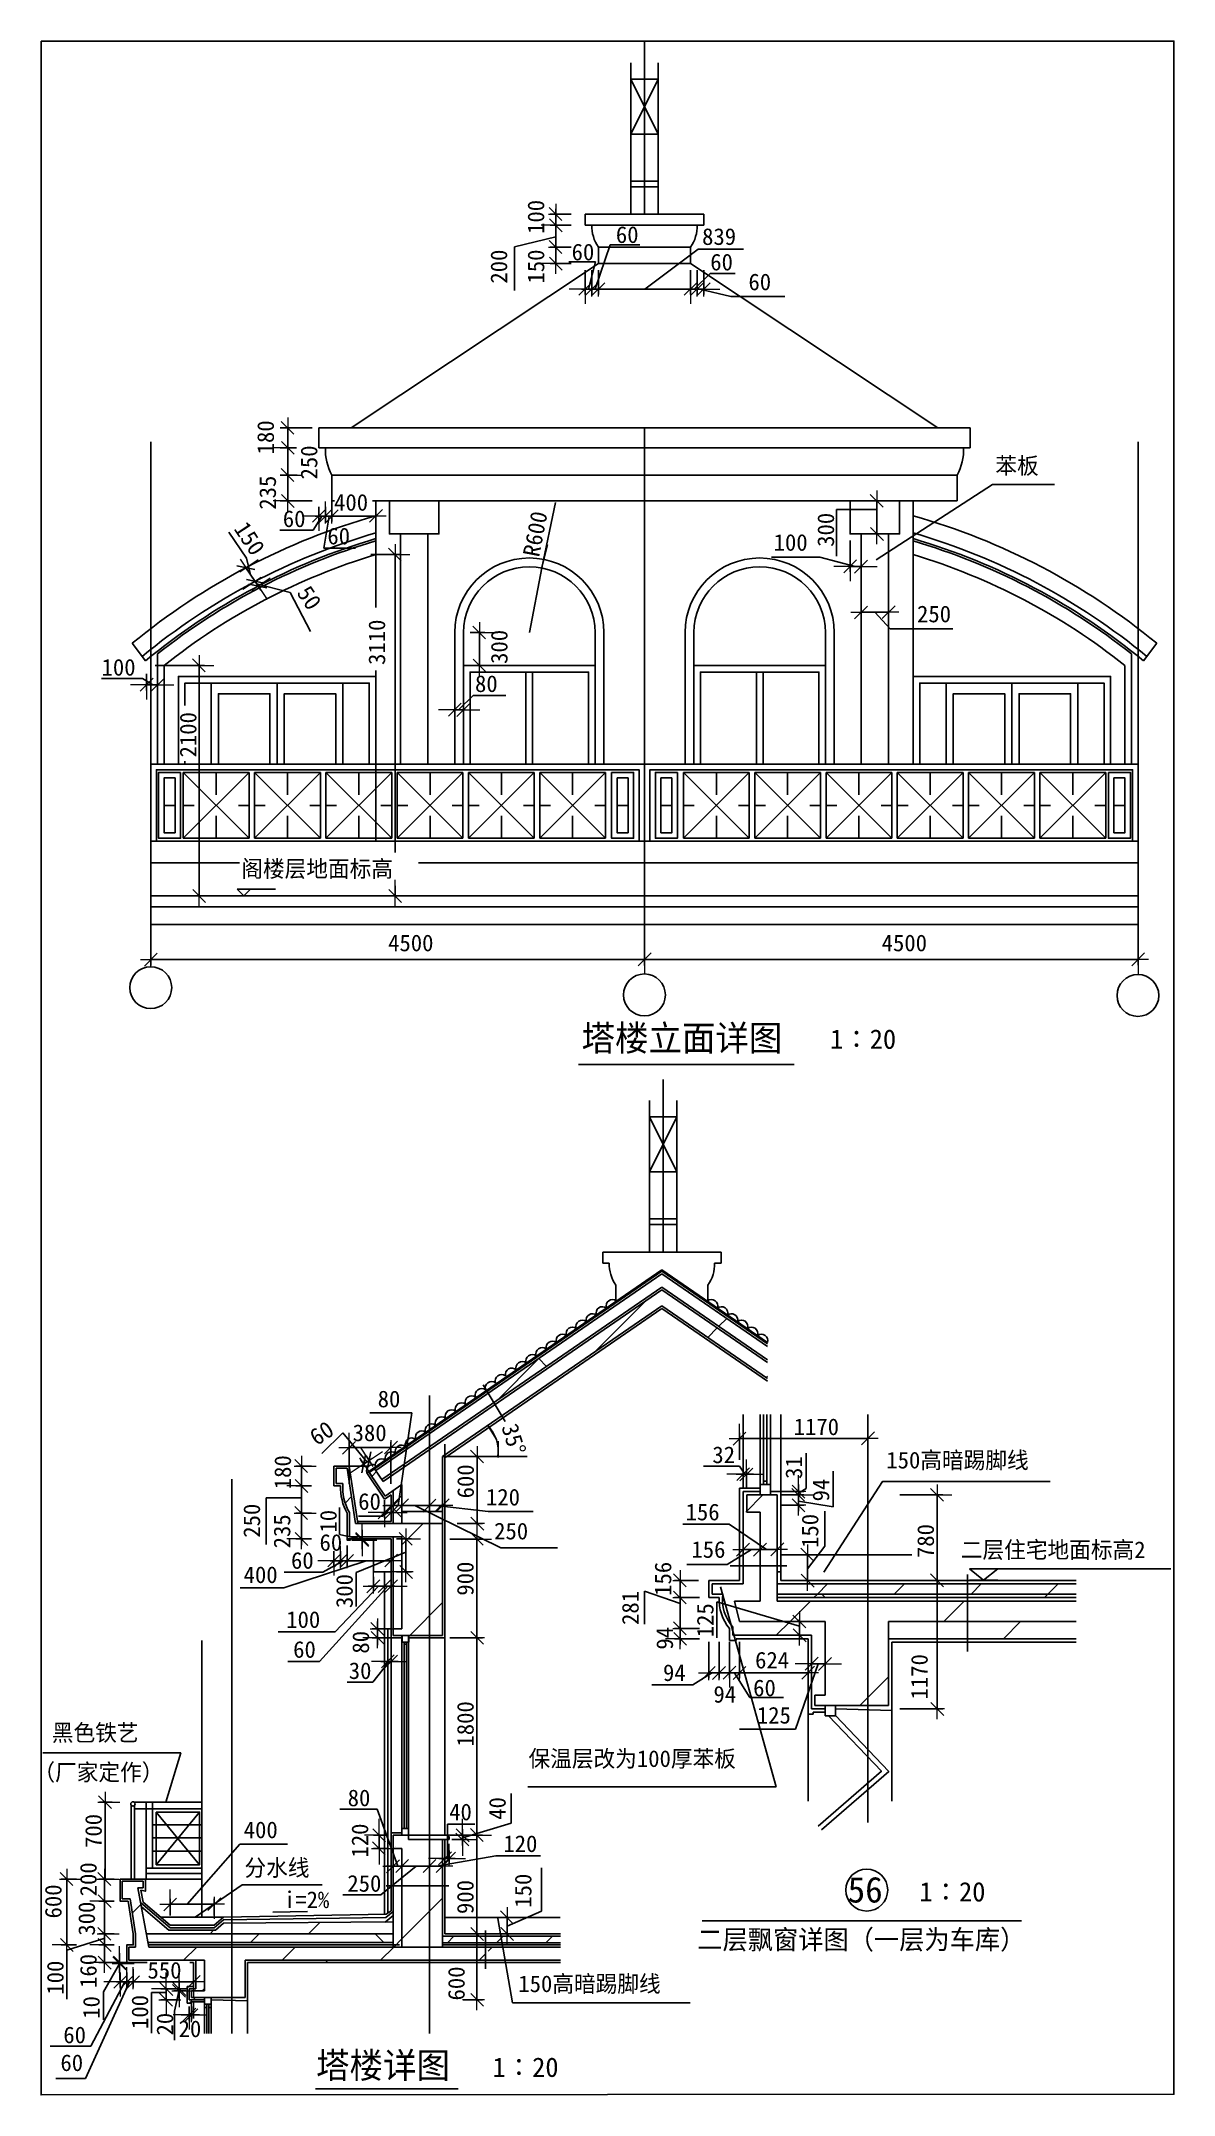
# Model space of a CAD drawing. Header units: metres. Extents: x -1843 to 8486, y -16140 to 2581.
import ezdxf

# ---------------------------------------------------------------- set-up
doc = ezdxf.new("R2010")
doc.units = ezdxf.units.M
for name, color, linetype in [('A-AXI', 3, 'Continuous'), ('BALCONY', 7, 'Continuous'), ('DOTE', 1, 'Continuous'), ('NAME', 1, 'Continuous'), ('PUB_DIM', 3, 'Continuous'), ('PUB_TEXT', 7, 'Continuous'), ('S_DOTE', 7, 'Continuous'), ('WALL', 7, 'Continuous'), ('WINDOW', 2, 'Continuous'), ('WQ', 7, 'Continuous')]:
    doc.layers.add(name, color=color, linetype=linetype)
pattern_1 = [(45, (0, 0), (-449.013, 449.013), [])]
pattern_2 = [(45, (0, 0), (-224.5064, 224.5064), [])]

msp = doc.modelspace()

# ---------------------------------------------------------------- texts
for s, rotation, p in [('100', 90, (2744.61, 822.83)), ('200', 90, (2406.93, 369.94)), ('150', 90, (2744.96, 370.65)), ('180', 90, (279.95, -1186.33)), ('250', 90, (675.93, -1415.18)), ('235', 90, (298.71, -1690.72)), ('150', 303.54, (-90.28, -1864.81)), ('60', 360, (361.26, -1849)), ('60', 360, (767.45, -2006.68)), ('R600', 79.05, (2697.57, -2128.71)), ('300', 90, (5387.2, -2029.39)), ('50', 303.54, (482.92, -2448.6)), ('3110', 90, (1294.23, -3105.82)), ('300', 90, (2410.13, -3096.34)), ('2100', 90, (-426.35, -3949.11)), ('60', 33.69, (670.53, -10227.29)), ('35°', 287.24, (2353.11, -10049.66)), ('1170', 360, (5019.05, -10125.69)), ('180', 90, (436.01, -10619.22)), ('600', 90, (2103.12, -10702.36)), ('31', 90, (5096.3, -10524.95)), ('94', 90, (5343.36, -10729.85)), ('250', 90, (153.89, -11061.07)), ('10', 90, (851.91, -11013.93)), ('150', 90, (5244.08, -11154.13)), ('235', 90, (429.63, -11157.77)), ('60', 360, (695.74, -11180.14)), ('780', 90, (6297.84, -11246.37)), ('60', 360, (435.99, -11343.7)), ('300', 90, (998.96, -11702.13)), ('900', 90, (2100.63, -11588.99)), ('156', 90, (3903.15, -11590.73)), ('281', 90, (3605.37, -11855.98)), ('100', 360, (392.29, -11882.95)), ('125', 90, (4288.24, -11968.31)), ('80', 90, (1147.31, -12117.52)), ('94', 90, (3918.99, -12080.62)), ('60', 360, (455.46, -12155.07)), ('624', 360, (4667.24, -12252.43)), ('1170', 90, (6240.91, -12535.22)), ('30', 360, (962.46, -12348.7)), ('94', 360, (3827.86, -12366.88)), ('94', 360, (4287.72, -12563.96)), ('60', 360, (4649.64, -12505.59)), ('1800', 90, (2101.32, -12964.56)), ('40', 90, (2393.26, -13631.99)), ('700', 90, (-1289.45, -13888.73)), ('40', 360, (1877.91, -13636.39)), ('120', 90, (1139.71, -13976.15)), ('200', 90, (-1336.44, -14329.68)), ('900', 90, (2100.63, -14490.75)), ('150', 90, (2627.98, -14433.32)), ('600', 90, (-1656.14, -14531.17)), ('300', 90, (-1351.51, -14688.25)), ('100', 90, (-1637.76, -15225.83)), ('160', 90, (-1336.44, -15164.89)), ('600', 90, (2019.04, -15279.01)), ('10', 90, (-1308.91, -15445.62)), ('100', 90, (-866.18, -15538.92)), ('60', 360, (-1640.27, -15668.49)), ('20', 90, (-638.02, -15598.25)), ('60', 360, (-1666.4, -15922.05))]:
    msp.add_text(s, height=152, rotation=rotation).set_placement(p)
for s, height, p in [('60', 152, (3397.99, 740.65)), ('839', 152, (4184.11, 722.72)), ('60', 152, (2994.42, 582.17)), ('60', 152, (4258.45, 490.33)), ('60', 152, (4606.63, 309.63)), ('400', 152, (828.56, -1699.65)), ('100', 152, (4836.32, -2065.02)), ('250', 152, (6143.77, -2716.85)), ('100', 152, (-1291.48, -3202.95)), ('80', 152, (2113.51, -3352.34)), ('4500', 152, (1321.23, -5715.4)), ('4500', 152, (5821.23, -5715.4)), ('1∶20', 177, (5351.28, -6604.75)), ('80', 152, (1226.26, -9871.83)), ('380', 152, (997.73, -10180.37)), ('32', 152, (4277.8, -10380.85)), ('150高暗踢脚线', 152, (5863.77, -10429.37)), ('60', 152, (1048.55, -10806.29)), ('120', 152, (2213.69, -10766.98)), ('156', 152, (4033.6, -10902.19)), ('250', 152, (2287.95, -11076.08)), ('156', 152, (4086.61, -11244.05)), ('二层住宅地面标高2', 152, (6543.13, -11246.62)), ('400', 152, (3.91, -11474.18)), ('125', 152, (4683.39, -12754.92)), ('保温层改为100厚苯板', 152, (2601.33, -13150.27)), ('80', 152, (952.71, -13508.08)), ('400', 152, (4.83, -13799.39)), ('120', 152, (2372.17, -13925.68)), ('分水线', 152, (11.8, -14144.73)), ('250', 152, (949.53, -14287.49)), ('1∶20', 177, (6165.28, -14376.35)), ('i=2%', 152, (371.2, -14436.11)), ('二层飘窗详图（一层为车库）', 177, (4140.19, -14812.03)), ('550', 152, (-872.56, -15079.25)), ('150高暗踢脚线', 152, (2508.28, -15202.38)), ('20', 152, (-588.93, -15612.84)), ('1∶20', 177, (2273.43, -15975.41))]:
    msp.add_text(s, height=height).set_placement(p)
at = {"layer": 'A-AXI'}
for s, p in [('苯板', (6858.32, -1365.58)), ('黑色铁艺', (-1744.62, -12914.01)), ('（厂家定作）', (-1913, -13274.46))]:
    msp.add_text(s, height=152, dxfattribs=at).set_placement(p)
at = {"layer": 'PUB_TEXT'}
for s, height, p in [('阁楼层地面标高', 152, (-17.41, -5039.24)), ('塔楼立面详图   ', 234.8, (3084.79, -6624.58)), ('56   ', 234.8, (5511.36, -14386.13)), ('塔楼详图   ', 234.8, (664.39, -15987.52))]:
    msp.add_text(s, height=height, dxfattribs=at).set_placement(p)

# ---------------------------------------------------------------- blocks, each defined once
blk = doc.blocks.new('_DIMX')
at = {"lineweight": 15}
for p, q in [((471.73, 0), (-737.67, 0)), ((0, 334.82), (0, -668.19))]:
    blk.add_line(p, q, dxfattribs=at)
blk.add_lwpolyline([(-287.87, -285.12), (299.43, 300.79)])

# ---------------------------------------------------------------- hatches: boundary and pattern name
h = msp.add_hatch()
h.set_pattern_fill('ANSI38', scale=300)
h.paths.add_polyline_path([(3817.84, -8656.47), (2260.44, -9726.43), (2311.58, -9812.63), (3817.84, -8777.79), (4780.94, -9439.47), (4780.94, -9318.14)])
h.paths.add_polyline_path([(2286.59, -9829.79), (2235.21, -9743.76), (1697.84, -10112.95), (1697.84, -10234.28)])
h.paths.add_polyline_path([(1697.84, -10234.28), (1697.84, -10112.95), (1209.55, -10448.42), (1265.03, -10531.63)])
h = msp.add_hatch()
h.set_pattern_fill('AN33C', scale=200)
h.set_pattern_definition(pattern_1)
h.paths.add_polyline_path([(3817.84, -8802.06), (2321.8, -9829.87), (2383.17, -9933.3), (3817.84, -8947.65), (4780.94, -9609.32), (4780.94, -9463.73)])
h.paths.add_polyline_path([(2358.52, -9950.24), (2296.86, -9847), (1697.84, -10258.55), (1697.84, -10821.18), (1817.9, -10821.18), (1817.9, -10321.65)])
h.paths.add_polyline_path([(1697.84, -10258.55), (1276.12, -10548.27), (1198.46, -10431.78), (1149, -10465.76), (1293.23, -10682.11), (1447.9, -10575.85), (1447.9, -10821.18), (1697.84, -10821.18)])
h = msp.add_hatch()
h.set_pattern_fill('ANSI31', scale=1000)
h.paths.add_polyline_path([(3817.84, -8802.06), (2321.8, -9829.87), (2383.17, -9933.3), (3817.84, -8947.65), (4780.94, -9609.32), (4780.94, -9463.73)])
h.paths.add_polyline_path([(1697.84, -10258.55), (1276.12, -10548.27), (1198.46, -10431.78), (1149, -10465.76), (1293.23, -10682.11), (1447.9, -10575.85), (1447.9, -10821.18), (1697.84, -10821.18)])
h.paths.add_polyline_path([(1817.9, -10321.65), (2358.52, -9950.24), (2296.86, -9847), (1697.84, -10258.55), (1697.84, -10821.18), (1817.9, -10821.18)])
h = msp.add_hatch()
h.set_pattern_fill('AN33C', scale=200)
h.set_pattern_definition(pattern_1)
h.paths.add_polyline_path([(1697.84, -10932.18), (1024.94, -10932.18), (948.39, -10427.57), (847.9, -10427.57), (847.9, -10567.57), (909.55, -10567.57, 0.16), (967.9, -10829.93), (967.9, -11052.18), (1447.9, -11052.18), (1447.9, -11892.18), (1367.9, -11892.18), (1367.9, -11952.18), (1697.84, -11952.18)])
h.paths.add_polyline_path([(1817.9, -10932.18), (1697.84, -10932.18), (1697.84, -11952.18), (1817.9, -11952.18)])
h = msp.add_hatch()
h.set_pattern_fill('ANSI31', scale=1000)
h.paths.add_polyline_path([(1697.84, -11952.18), (1817.9, -11952.18), (1817.9, -10932.18), (1697.84, -10932.18)])
h.paths.add_polyline_path([(1697.84, -10932.18), (1024.94, -10932.18), (948.39, -10427.57), (847.9, -10427.57), (847.9, -10567.57), (909.55, -10567.57, 0.16), (967.9, -10829.93), (967.9, -11052.18), (1447.9, -11052.18), (1447.9, -11892.18), (1367.9, -11892.18), (1367.9, -11952.18), (1697.84, -11952.18)])
h = msp.add_hatch()
h.set_pattern_fill('ANSI38', scale=300)
h.paths.add_polyline_path([(1367.9, -10932.18), (1447.9, -10932.18), (1447.9, -10575.85), (1367.9, -10630.81)])
h = msp.add_hatch()
h.set_pattern_fill('ANSI38', scale=468)
h.paths.add_polyline_path([(4713.33, -10826.86), (4590.77, -10826.86), (4590.77, -10670.86), (4713.33, -10670.86), (4713.33, -10639.66), (4557.33, -10639.66), (4557.33, -10858.06), (4557.33, -11014.06), (4557.33, -11281.78), (4713.33, -11281.78)])
h.paths.add_polyline_path([(4713.33, -11281.78), (4557.33, -11281.78), (4557.33, -11316.47), (4713.33, -11316.47)])
h.paths.add_polyline_path([(4713.33, -11316.47), (4557.33, -11316.47), (4557.33, -11482.06), (4276.53, -11482.06), (4276.53, -11575.66), (4372.71, -11575.66, 0.21), (4463.73, -11876.35), (4463.73, -11950.06), (4588.53, -11950.06), (5181.33, -11950.06), (5181.33, -12360.17), (5181.33, -12620.86), (5306.13, -12620.86), (5306.13, -12589.66), (5212.53, -12589.66), (5212.53, -12496.06), (5306.13, -12496.06), (5306.13, -11825.26), (4526.47, -11825.26), (4479.67, -11638.06), (4713.33, -11638.06)])
h = msp.add_hatch()
h.set_pattern_fill('ANSI31', scale=600)
h.paths.add_polyline_path([(1447.9, -10821.18), (1447.9, -10932.18), (1697.84, -10932.18), (1697.84, -10821.18)])
h.paths.add_polyline_path([(1697.84, -10821.18), (1697.84, -10932.18), (1817.9, -10932.18), (1817.9, -10821.18)])
h = msp.add_hatch()
h.set_pattern_fill('ANSI31', scale=1560)
h.paths.add_polyline_path([(5696.13, -11638.06), (4869.33, -11638.06), (4869.33, -11316.47), (4713.33, -11316.47), (4713.33, -11638.06), (4479.67, -11638.06), (4526.47, -11825.26), (5306.13, -11825.26), (5306.13, -12006.93), (5306.13, -12496.06), (5119.61, -12496.06), (5119.61, -12589.66), (5696.13, -12589.66)])
h.paths.add_polyline_path([(4869.33, -10670.86), (4403.57, -10670.86), (4403.57, -10826.86), (4713.33, -10826.86), (4713.33, -11281.78), (4869.33, -11281.78)])
h.paths.add_polyline_path([(4869.33, -11281.78), (4713.33, -11281.78), (4713.33, -11316.47), (4869.33, -11316.47)])
h.paths.add_polyline_path([(6547.24, -11638.06), (5696.13, -11638.06), (5696.13, -12589.66), (5883.33, -12589.66), (5883.33, -11825.26), (6547.24, -11825.26)])
h.paths.add_polyline_path([(6605.41, -11638.06), (6547.24, -11638.06), (6547.24, -11825.26), (6605.41, -11825.26)])
h.paths.add_polyline_path([(7573.68, -11638.06), (6605.41, -11638.06), (6605.41, -11825.26), (7573.68, -11825.26)])
h = msp.add_hatch()
h.set_pattern_fill('AN33C', scale=312)
h.set_pattern_definition([(45, (0, 0), (-700.46, 700.46), [])])
h.paths.add_polyline_path([(4869.33, -10670.86), (4403.57, -10670.86), (4403.57, -10826.86), (4713.33, -10826.86), (4713.33, -11281.78), (4869.33, -11281.78)])
h.paths.add_polyline_path([(4869.33, -11316.47), (4713.33, -11316.47), (4713.33, -11638.06), (4479.67, -11638.06), (4526.47, -11825.26), (5306.13, -11825.26), (5306.13, -12006.93), (5306.13, -12496.06), (5119.61, -12496.06), (5119.61, -12589.66), (5696.13, -12589.66), (5696.13, -11638.06), (4869.33, -11638.06)])
h.paths.add_polyline_path([(4869.33, -11281.78), (4713.33, -11281.78), (4713.33, -11316.47), (4869.33, -11316.47)])
h.paths.add_polyline_path([(6547.24, -11638.06), (5696.13, -11638.06), (5696.13, -12589.66), (5883.33, -12589.66), (5883.33, -11825.26), (6547.24, -11825.26)])
h.paths.add_polyline_path([(7573.68, -11638.06), (6605.41, -11638.06), (6605.41, -11825.26), (7573.68, -11825.26)])
h.paths.add_polyline_path([(6605.41, -11638.06), (6547.24, -11638.06), (6547.24, -11825.26), (6605.41, -11825.26)])
h = msp.add_hatch()
h.set_pattern_fill('ANSI38', scale=300)
h.paths.add_polyline_path([(1367.9, -11892.18), (1447.9, -11892.18), (1447.9, -11052.18), (1367.9, -11052.18)])
h = msp.add_hatch()
h.set_pattern_fill('AN33C', scale=156)
h.set_pattern_definition([(45, (0, 0), (-350.23, 350.23), [])])
h.paths.add_polyline_path([(7595.2, -11482.06), (6606.16, -11482.06), (6606.16, -11575.66), (7595.2, -11575.66)])
h.paths.add_polyline_path([(6606.16, -11482.06), (6547.98, -11482.06), (6547.98, -11575.66), (6606.16, -11575.66)])
h.paths.add_polyline_path([(6547.98, -11482.06), (5696.13, -11482.06), (5696.13, -11575.66), (6547.98, -11575.66)])
h.paths.add_polyline_path([(5696.13, -11482.06), (4838.13, -11482.06), (4838.13, -11575.66), (5696.13, -11575.66)])
h = msp.add_hatch()
h.set_pattern_fill('ANSI38', scale=468)
h.paths.add_polyline_path([(7595.2, -11575.66), (6606.16, -11575.66), (6606.16, -11606.86), (7595.2, -11606.86)])
h.paths.add_polyline_path([(6606.16, -11575.66), (6547.98, -11575.66), (6547.98, -11606.86), (6606.16, -11606.86)])
h.paths.add_polyline_path([(6547.98, -11575.66), (5696.13, -11575.66), (5696.13, -11606.86), (6547.98, -11606.86)])
h.paths.add_polyline_path([(5696.13, -11575.66), (4838.13, -11575.66), (4838.13, -11606.86), (5696.13, -11606.86)])
h = msp.add_hatch()
h.set_pattern_fill('ANSI38', scale=468)
h.paths.add_polyline_path([(6547.24, -11825.26), (5883.33, -11825.26), (5883.33, -11981.26), (6547.24, -11981.26)])
h.paths.add_polyline_path([(6605.41, -11825.26), (6547.24, -11825.26), (6547.24, -11981.26), (6605.41, -11981.26)])
h.paths.add_polyline_path([(7544.11, -11825.26), (6605.41, -11825.26), (6605.41, -11981.26), (7544.11, -11981.26)])
h = msp.add_hatch()
h.set_pattern_fill('ANSI31', scale=600)
h.paths.add_polyline_path([(1697.84, -13812.18), (1507.9, -13812.18), (1507.9, -13772.18), (1367.9, -13772.18), (1367.9, -13892.18), (1387.9, -13892.18), (1447.9, -13892.18), (1447.9, -14199.73), (1652.24, -14199.73), (1697.84, -14168.4)])
h.paths.add_polyline_path([(1817.9, -13812.18), (1697.84, -13812.18), (1697.84, -14168.4), (1817.9, -14085.92)])
h.paths.add_polyline_path([(1817.9, -14199.73), (1697.84, -14199.73), (1697.84, -14233.07), (1817.9, -14233.07)])
h.paths.add_polyline_path([(1652.24, -14199.73), (1447.9, -14199.73), (1447.9, -14233.07), (1603.71, -14233.07)])
h.paths.add_polyline_path([(1817.9, -14085.92), (1697.84, -14168.4), (1697.84, -14199.73), (1817.9, -14199.73)])
h.paths.add_polyline_path([(1817.9, -14233.07), (1697.84, -14233.07), (1697.84, -14792.18), (1814.08, -14792.18), (1817.9, -14792.18)])
h.paths.add_polyline_path([(1697.84, -14233.07), (1603.71, -14233.07), (1447.9, -14340.12), (1447.9, -14792.18), (1697.84, -14792.18)])
h.paths.add_polyline_path([(1603.71, -14233.07), (1447.9, -14233.07), (1447.9, -14340.12)])
h = msp.add_hatch()
h.set_pattern_fill('AN33C', scale=100)
h.set_pattern_definition(pattern_2)
h.paths.add_polyline_path([(1697.84, -13772.18), (1507.9, -13772.18), (1507.9, -13812.18), (1697.84, -13812.18)])
h.paths.add_polyline_path([(1763.14, -13783.11, -0.03), (1763.89, -13772.18), (1697.84, -13772.18), (1697.84, -13812.18), (1768.61, -13812.18, -0.09)])
h.paths.add_polyline_path([(1877.9, -13792.18, 0.2), (1872.04, -13778.04, 0.2), (1857.89, -13772.18), (1857.9, -13772.18), (1763.89, -13772.18, 0.03), (1763.14, -13783.11, 0.09), (1768.61, -13812.18), (1877.9, -13812.18)])
h = msp.add_hatch()
h.set_pattern_fill('ANSI38', scale=300)
h.paths.add_polyline_path([(1447.9, -14340.12), (1387.9, -14381.34), (1367.9, -14397.83), (1367.9, -14792.18), (1447.9, -14792.18)])
h.paths.add_polyline_path([(1367.9, -14199.73), (1447.9, -14199.73), (1447.9, -13892.18), (1387.9, -13892.18), (1379.66, -13892.18), (1367.9, -13892.18)])
h.paths.add_polyline_path([(1447.9, -14233.07), (1447.9, -14199.73), (1367.9, -14199.73), (1367.9, -14233.07)])
h.paths.add_polyline_path([(1367.9, -14397.83), (1387.9, -14381.34), (1447.9, -14340.12), (1447.9, -14233.07), (1367.9, -14233.07)])
h = msp.add_hatch()
h.set_pattern_fill('AN33C', scale=200)
h.set_pattern_definition(pattern_1)
h.paths.add_polyline_path([(2894.34, -14792.18), (2233.78, -14792.18), (2233.78, -14912.18), (2894.34, -14912.18)])
h.paths.add_polyline_path([(1697.84, -14792.18), (17.84, -14792.18), (17.84, -14792.18), (14.08, -14792.18), (-102.16, -14792.18), (-102.16, -15252.18), (17.84, -15252.18), (17.84, -14912.18), (1697.84, -14912.18)])
h.paths.add_polyline_path([(2209.04, -14792.18), (1697.84, -14792.18), (1697.84, -14912.18), (2209.04, -14912.18)])
h.paths.add_polyline_path([(-102.16, -14792.18), (-860.9, -14792.18), (-959.89, -14252.66), (-910.9, -14252.66), (-910.9, -14192.66), (-1102.16, -14192.66), (-1102.16, -14352.66), (-1031.9, -14352.66), (-982.15, -14670.63), (-982.15, -14792.18), (-1042.16, -14792.18), (-1042.16, -14912.18), (-572.16, -14912.18), (-432.22, -14912.18), (-352.16, -14912.18), (-352.16, -15192.18), (-471.72, -15192.18), (-471.72, -15252.18), (-102.16, -15252.18)])
h = msp.add_hatch()
h.set_pattern_fill('ANSI31', scale=1000)
h.paths.add_polyline_path([(1697.84, -14792.18), (17.84, -14792.18), (17.84, -14792.18), (14.08, -14792.18), (-102.16, -14792.18), (-102.16, -15252.18), (17.84, -15252.18), (17.84, -14912.18), (1697.84, -14912.18)])
h.paths.add_polyline_path([(-102.16, -14792.18), (-860.9, -14792.18), (-959.89, -14252.66), (-910.9, -14252.66), (-910.9, -14192.66), (-1102.16, -14192.66), (-1102.16, -14352.66), (-1031.9, -14352.66), (-982.15, -14670.63), (-982.15, -14792.18), (-1042.16, -14792.18), (-1042.16, -14912.18), (-572.16, -14912.18), (-432.22, -14912.18), (-352.16, -14912.18), (-352.16, -15192.18), (-471.72, -15192.18), (-471.72, -15252.18), (-102.16, -15252.18)])
h = msp.add_hatch()
h.set_pattern_fill('AN32C', scale=200)
h.set_pattern_definition(pattern_1)
h.paths.add_polyline_path([(1367.9, -14670.3), (1367.9, -14561.29), (-102.16, -14573.83), (-102.16, -14670.5)])
h.paths.add_polyline_path([(-102.16, -14670.5), (-102.16, -14573.83), (-179.16, -14574.48), (-253.25, -14637.95), (-676.81, -14637.95), (-928.8, -14422.1), (-883.2, -14670.61)])
h = msp.add_hatch()
h.set_pattern_fill('ANSI38', scale=300)
h.paths.add_polyline_path([(1367.9, -14750.28), (1367.9, -14670.3), (-102.16, -14670.5), (-102.16, -14750.28)])
h.paths.add_polyline_path([(-102.16, -14750.28), (-102.16, -14670.5), (-883.2, -14670.61), (-868.59, -14750.28)])
h = msp.add_hatch()
h.set_pattern_fill('AN33C', scale=100)
h.set_pattern_definition(pattern_2)
h.paths.add_polyline_path([(2553.68, -14692.18), (1817.84, -14692.18), (1817.84, -14752.18), (2553.68, -14752.18)])
h.paths.add_polyline_path([(2578.42, -14692.18), (2553.68, -14692.18), (2553.68, -14752.18), (2578.42, -14752.18)])
h.paths.add_polyline_path([(2911.94, -14692.18), (2578.42, -14692.18), (2578.42, -14752.18), (2911.94, -14752.18)])
h = msp.add_hatch()
h.set_pattern_fill('ANSI38', scale=300)
h.paths.add_polyline_path([(-352.16, -14912.18), (-432.16, -14912.18), (-432.16, -15172.18), (-491.72, -15172.18), (-491.72, -15272.18), (-352.27, -15272.18), (-352.27, -15252.18), (-471.72, -15252.18), (-471.72, -15192.18), (-352.16, -15192.18)])
h = msp.add_hatch()
h.set_pattern_fill('ANSI31', scale=1000)
h.paths.add_polyline_path([(2209.04, -14792.18), (1697.84, -14792.18), (1697.84, -14912.18), (2209.04, -14912.18)])
h.paths.add_polyline_path([(2894.34, -14792.18), (2233.78, -14792.18), (2233.78, -14912.18), (2894.34, -14912.18)])

# ---------------------------------------------------------------- linework, layer by layer
for p, q in [((3658.98, 1003.12), (3658.98, 2575.22)), ((3658.98, 1003.12), (3658.98, 2542.53)), ((3533.98, 1003.12), (3533.98, 2383.71)), ((3783.98, 1003.12), (3783.98, 2383.71)), ((3533.98, 2232.91), (3783.98, 2232.91)), ((3533.98, 1732.82), (3533.98, 2232.91)), ((3783.98, 2232.91), (3533.98, 1732.82)), ((3533.98, 2232.91), (3783.98, 1732.82)), ((3533.98, 2232.91), (3783.98, 2232.91)), ((3783.98, 2232.91), (3783.98, 1732.82)), ((3783.98, 1732.82), (3533.98, 1732.82)), ((3533.98, 1732.82), (3783.98, 1732.82)), ((3533.98, 1303.14), (3783.98, 1303.14)), ((3533.98, 1253.14), (3783.98, 1253.14)), ((3119.24, 903.12), (3119.24, 1003.12)), ((4198.71, 903.12), (4198.71, 1003.12)), ((2849.52, 795.81), (2472.96, 705.51)), ((3179.24, 903.12), (3119.24, 903.12)), ((4138.71, 903.12), (4198.71, 903.12)), ((2472.96, 705.51), (2472.96, 307.76)), ((3212.53, 568.19), (2970.12, 568.19)), ((3149.58, 320.34), (3212.53, 568.19)), ((3208.94, 321.46), (3346.05, 722.81)), ((3239.24, 553.09), (3239.24, 703.51)), ((3346.05, 722.81), (3615.44, 722.81)), ((3663.2, 320.65), (4147.68, 685.31)), ((4078.71, 553.09), (4078.71, 703.51)), ((4147.68, 685.31), (4561.74, 685.31)), ((4110.36, 320.27), (4259.09, 461.68)), ((4259.09, 461.68), (4486.97, 461.68)), ((4163.14, 320.27), (4446.19, 253.16)), ((4446.19, 253.16), (4937.94, 253.16)), ((689.04, -1125.88), (689.04, -945.88)), ((689.04, -945.88), (826.19, -945.88)), ((6628.92, -945.88), (6491.76, -945.88)), ((6628.92, -1125.88), (6628.92, -945.88)), ((749.04, -1125.88), (689.04, -1125.88)), ((6568.92, -1125.88), (6628.92, -1125.88)), ((809.04, -1610.88), (809.04, -1375.49)), ((6508.92, -1610.88), (6508.92, -1375.49)), ((719.73, -1747.86), (637.02, -1877.92)), ((782.62, -1748.85), (736.29, -2040.07)), ((5776.36, -1689.31), (5409.87, -1689.31)), ((5409.87, -1689.31), (5409.87, -2114.09)), ((31.38, -2133.88), (-130.42, -1896.59)), ((637.02, -1877.92), (334.65, -1877.92)), ((736.29, -2040.07), (1023.9, -2040.07)), ((67.08, -2284.69), (31.38, -2133.88)), ((5256.52, -2121.87), (4816.29, -2121.87)), ((5580.89, -2209.32), (5256.52, -2121.87)), ((122.72, -2365.95), (428.06, -2446.78)), ((428.06, -2446.78), (613.35, -2801.41)), ((5760.26, -2625.27), (5898.47, -2777.58)), ((5898.47, -2777.58), (6469.59, -2777.58)), ((-917.47, -3229.28), (-1290.42, -3229.28)), ((-822.4, -3287.73), (-917.47, -3229.28)), ((1965.93, -3512.41), (2097.15, -3383.14)), ((2097.15, -3383.14), (2394.71, -3383.14)), ((53.98, -4085.88), (-546.02, -4085.88)), ((-546.02, -4085.88), (-546.02, -4685.88)), ((53.98, -4085.88), (-546.02, -4685.88)), ((-546.02, -4685.88), (-546.02, -4085.88)), ((-546.02, -4085.88), (53.98, -4685.88)), ((53.98, -4685.88), (53.98, -4085.88)), ((703.98, -4085.88), (103.98, -4085.88)), ((103.98, -4085.88), (103.98, -4685.88)), ((703.98, -4085.88), (103.98, -4685.88)), ((103.98, -4685.88), (103.98, -4085.88)), ((103.98, -4085.88), (703.98, -4685.88)), ((703.98, -4685.88), (703.98, -4085.88)), ((753.98, -4085.88), (1353.98, -4085.88)), ((753.98, -4685.88), (753.98, -4085.88)), ((753.98, -4085.88), (1353.98, -4685.88)), ((1353.98, -4085.88), (753.98, -4685.88)), ((1353.98, -4085.88), (1353.98, -4685.88)), ((1353.98, -4685.88), (1353.98, -4085.88)), ((1403.98, -4085.88), (2003.98, -4085.88)), ((1403.98, -4685.88), (1403.98, -4085.88)), ((1403.98, -4085.88), (2003.98, -4685.88)), ((2003.98, -4085.88), (1403.98, -4685.88)), ((2003.98, -4085.88), (2003.98, -4685.88)), ((2003.98, -4685.88), (2003.98, -4085.88)), ((2053.98, -4085.88), (2653.98, -4085.88)), ((2053.98, -4685.88), (2053.98, -4085.88)), ((2053.98, -4085.88), (2653.98, -4685.88)), ((2653.98, -4085.88), (2053.98, -4685.88)), ((2653.98, -4085.88), (2653.98, -4685.88)), ((2653.98, -4685.88), (2653.98, -4085.88)), ((2703.98, -4085.88), (3303.98, -4085.88)), ((2703.98, -4685.88), (2703.98, -4085.88)), ((2703.98, -4085.88), (3303.98, -4685.88)), ((3303.98, -4085.88), (2703.98, -4685.88)), ((3303.98, -4085.88), (3303.98, -4685.88)), ((3303.98, -4685.88), (3303.98, -4085.88)), ((4613.98, -4085.88), (4013.98, -4085.88)), ((4013.98, -4085.88), (4013.98, -4685.88)), ((4613.98, -4085.88), (4013.98, -4685.88)), ((4013.98, -4685.88), (4013.98, -4085.88)), ((4013.98, -4085.88), (4613.98, -4685.88)), ((4613.98, -4685.88), (4613.98, -4085.88)), ((5263.98, -4085.88), (4663.98, -4085.88)), ((4663.98, -4085.88), (4663.98, -4685.88)), ((5263.98, -4085.88), (4663.98, -4685.88)), ((4663.98, -4685.88), (4663.98, -4085.88)), ((4663.98, -4085.88), (5263.98, -4685.88)), ((5263.98, -4685.88), (5263.98, -4085.88)), ((5913.98, -4085.88), (5313.98, -4085.88)), ((5313.98, -4085.88), (5313.98, -4685.88)), ((5913.98, -4085.88), (5313.98, -4685.88)), ((5313.98, -4685.88), (5313.98, -4085.88)), ((5313.98, -4085.88), (5913.98, -4685.88)), ((5913.98, -4685.88), (5913.98, -4085.88)), ((6563.98, -4085.88), (5963.98, -4085.88)), ((5963.98, -4085.88), (5963.98, -4685.88)), ((6563.98, -4085.88), (5963.98, -4685.88)), ((5963.98, -4685.88), (5963.98, -4085.88)), ((5963.98, -4085.88), (6563.98, -4685.88)), ((6563.98, -4685.88), (6563.98, -4085.88)), ((6613.98, -4085.88), (7213.98, -4085.88)), ((6613.98, -4685.88), (6613.98, -4085.88)), ((6613.98, -4085.88), (7213.98, -4685.88)), ((7213.98, -4085.88), (6613.98, -4685.88)), ((7213.98, -4085.88), (7213.98, -4685.88)), ((7213.98, -4685.88), (7213.98, -4085.88)), ((7263.98, -4085.88), (7863.98, -4085.88)), ((7263.98, -4685.88), (7263.98, -4085.88)), ((7263.98, -4085.88), (7863.98, -4685.88)), ((7863.98, -4085.88), (7263.98, -4685.88)), ((7863.98, -4085.88), (7863.98, -4685.88)), ((7863.98, -4685.88), (7863.98, -4085.88)), ((-546.02, -4685.88), (53.98, -4685.88)), ((103.98, -4685.88), (703.98, -4685.88)), ((1353.98, -4685.88), (753.98, -4685.88)), ((2003.98, -4685.88), (1403.98, -4685.88)), ((2653.98, -4685.88), (2053.98, -4685.88)), ((3303.98, -4685.88), (2703.98, -4685.88)), ((4013.98, -4685.88), (4613.98, -4685.88)), ((4663.98, -4685.88), (5263.98, -4685.88)), ((5313.98, -4685.88), (5913.98, -4685.88)), ((5963.98, -4685.88), (6563.98, -4685.88)), ((7213.98, -4685.88), (6613.98, -4685.88)), ((7863.98, -4685.88), (7263.98, -4685.88)), ((3829.95, -8455.24), (3829.95, -6883.14)), ((3829.95, -8455.24), (3829.95, -6915.82)), ((3704.95, -8455.24), (3704.95, -7074.64)), ((3954.95, -8455.24), (3954.95, -7074.64)), ((3704.95, -7225.45), (3954.95, -7225.45)), ((3704.95, -7225.45), (3954.95, -7725.53)), ((3954.95, -7225.45), (3704.95, -7725.53)), ((3704.95, -7225.45), (3954.95, -7225.45)), ((3704.95, -7725.53), (3704.95, -7225.45)), ((3954.95, -7225.45), (3954.95, -7725.53)), ((3704.95, -7725.53), (3954.95, -7725.53)), ((3954.95, -7725.53), (3704.95, -7725.53)), ((3704.95, -8155.22), (3954.95, -8155.22)), ((3704.95, -8205.22), (3954.95, -8205.22)), ((3278.1, -8558.41), (3278.1, -8458.41)), ((3278.1, -8458.41), (3817.84, -8458.41)), ((3338.1, -8558.41), (3278.1, -8558.41)), ((4357.57, -8458.41), (3817.84, -8458.41)), ((4297.57, -8558.41), (4357.57, -8558.41)), ((4357.57, -8558.41), (4357.57, -8458.41)), ((3817.84, -8620.07), (1126.62, -10469)), ((3817.84, -8656.47), (1209.55, -10448.42)), ((3398.1, -8908.44), (3398.1, -8758.02)), ((3817.84, -8620.07), (4780.94, -9281.74)), ((3817.84, -8656.47), (4780.94, -9318.14)), ((4237.57, -8908.44), (4237.57, -8758.02)), ((3817.84, -8802.06), (1276.12, -10548.27)), ((3817.84, -8947.65), (1817.9, -10321.65)), ((3817.84, -8971.91), (1837.9, -10332.18)), ((3817.84, -8802.06), (4780.94, -9463.73)), ((3817.84, -8947.65), (4780.94, -9609.32)), ((2188.97, -9666.33), (2389.76, -10002.56)), ((1537.79, -9921.52), (1154.12, -9921.52)), ((1411.68, -10765.95), (1537.79, -9921.52)), ((907.45, -10104.59), (717.8, -10294.08)), ((1126.13, -10369.49), (907.45, -10104.59)), ((4557.33, -10608.46), (4557.33, -9937.34)), ((4713.33, -10577.26), (4713.33, -9937.34)), ((4744.53, -10577.26), (4744.53, -9937.34)), ((4775.73, -10577.26), (4775.73, -9937.34)), ((4806.93, -10577.26), (4806.93, -9937.34)), ((4900.53, -10670.86), (4900.53, -9937.34)), ((1837.9, -10209.63), (1837.9, -13772.18)), ((5134.46, -10611.96), (5134.46, -10291.02)), ((827.9, -10587.57), (827.9, -10407.57)), ((827.9, -10407.57), (965.05, -10407.57)), ((847.9, -10427.57), (847.9, -10567.57)), ((948.39, -10427.57), (1024.94, -10932.18)), ((965.58, -10407.57), (1044.71, -10929.18)), ((1126.96, -10468.76), (1287.84, -10710.08)), ((1198.46, -10431.78), (1149, -10465.76)), ((1149, -10465.76), (1293.23, -10682.11)), ((1198.46, -10431.78), (1276.12, -10548.27)), ((1817.9, -10932.18), (1817.9, -10321.65)), ((1837.9, -10782.17), (1837.9, -10332.18)), ((1837.9, -10782.17), (1837.9, -10332.18)), ((1837.9, -10332.18), (1837.9, -10932.21)), ((4523.85, -10407.25), (4198.28, -10407.25)), ((4574.92, -10482.2), (4523.85, -10407.25)), ((5379.42, -10780.53), (5379.42, -10454.53)), ((887.9, -10587.57), (827.9, -10587.57)), ((847.9, -10567.57), (909.55, -10567.57)), ((1347.84, -10668.86), (1287.84, -10710.08)), ((1447.9, -10575.85), (1293.23, -10682.11)), ((1347.84, -10912.18), (1347.84, -10668.86)), ((1367.9, -10932.18), (1367.9, -10630.81)), ((1447.9, -10932.18), (1447.9, -10575.85)), ((4526.13, -10889.26), (4526.13, -10608.46)), ((4526.13, -10608.46), (4713.33, -10608.46)), ((4557.33, -10858.06), (4557.33, -10639.66)), ((4557.33, -10639.66), (4713.33, -10639.66)), ((4713.33, -10670.86), (4713.33, -10577.26)), ((4713.33, -10670.86), (4713.33, -10577.26)), ((4713.33, -10577.26), (4806.93, -10577.26)), ((4713.33, -10577.26), (4806.93, -10577.26)), ((4713.33, -10639.66), (4713.33, -10577.26)), ((4713.33, -10577.26), (4806.93, -10577.26)), ((4713.33, -10639.66), (4713.33, -10670.86)), ((4744.53, -10546.06), (4775.73, -10546.06)), ((4806.93, -10670.86), (4806.93, -10577.26)), ((4806.93, -10670.86), (4806.93, -10577.26)), ((4806.93, -10577.26), (4806.93, -10670.86)), ((4900.53, -10639.66), (4806.93, -10639.66)), ((4900.53, -11450.91), (4900.53, -10639.66)), ((5062.91, -10655.53), (5134.46, -10611.96)), ((534.37, -10697.74), (210.81, -10697.74)), ((210.81, -10697.74), (210.81, -11123.9)), ((878.73, -11031.24), (878.73, -10784.31)), ((947.9, -11072.18), (947.9, -10837.18)), ((967.9, -10829.93), (967.9, -11052.18)), ((1320.08, -10831.97), (1268.7, -10864.77)), ((1817.9, -10821.18), (1447.9, -10821.18)), ((1565.37, -10767.86), (2349.42, -11152.24)), ((1755.88, -10767.86), (2232.18, -10822.77)), ((2232.18, -10822.77), (2642.53, -10822.77)), ((4590.77, -10826.86), (4590.77, -10670.86)), ((4590.77, -10670.86), (4869.33, -10670.86)), ((4713.33, -10826.86), (4590.77, -10826.86)), ((4713.33, -11638.06), (4713.33, -10826.86)), ((4869.33, -10670.86), (4869.33, -11638.06)), ((5062.21, -10726.19), (5379.42, -10780.53)), ((5303.14, -11137.81), (5303.14, -10817.92)), ((1082.67, -11077.99), (878.73, -11031.24)), ((1817.9, -10932.18), (1024.94, -10932.18)), ((1347.9, -10912.18), (1041.6, -10912.18)), ((1268.7, -10864.77), (1051.75, -10864.77)), ((1817.9, -11952.18), (1817.9, -10932.18)), ((4432.38, -10938.77), (4009.15, -10938.77)), ((4771.62, -11168.42), (4432.38, -10938.77)), ((4526.13, -10889.26), (4526.13, -10889.26)), ((4526.13, -10889.26), (4526.13, -10889.26)), ((4526.13, -10889.26), (4526.13, -11045.26)), ((4557.33, -10858.06), (4557.33, -10858.06)), ((4557.33, -10858.06), (4557.33, -11014.06)), ((4557.33, -11014.06), (4557.33, -11014.06)), ((4557.33, -11482.06), (4557.33, -11014.06)), ((1447.9, -11052.18), (967.9, -11052.18)), ((1347.9, -11072.18), (977.9, -11072.18)), ((1483.92, -11193.04), (1030.86, -11379.11)), ((1187.9, -11072.18), (1187.9, -11372.18)), ((1347.9, -11072.18), (1347.9, -13752.18)), ((1367.9, -11952.18), (1367.9, -11052.18)), ((1447.9, -11892.18), (1447.9, -11052.18)), ((2349.42, -11152.24), (2866.02, -11152.24)), ((4633.65, -11168.42), (4412.64, -11306.46)), ((4526.13, -11450.86), (4526.13, -11045.26)), ((4526.13, -11045.26), (4526.13, -11045.26)), ((5145.25, -11345.97), (5303.14, -11137.81)), ((1121.66, -11271.07), (372.01, -11519.13)), ((726.21, -11374.77), (372.84, -11374.77)), ((917.46, -11269.88), (726.21, -11374.77)), ((1030.86, -11379.11), (1030.86, -11687.38)), ((1287.9, -11372.18), (1287.9, -14492.8)), ((4412.64, -11306.46), (4044.24, -11306.46)), ((4956.92, -11316.47), (4438.69, -11316.47)), ((6605.41, -11396.74), (6605.41, -12098.05)), ((372.01, -11519.13), (-28.63, -11519.13)), ((1319.14, -11503.09), (696.79, -12190.1)), ((1234.89, -11503.09), (837.18, -11918.55)), ((3985.09, -11660.95), (3659.56, -11549.29)), ((3659.56, -11549.29), (3659.56, -11850.28)), ((4245.33, -11606.86), (4245.33, -11450.86)), ((4245.33, -11450.86), (4526.13, -11450.86)), ((4557.33, -11482.06), (4276.53, -11482.06)), ((4276.53, -11482.06), (4276.53, -11575.66)), ((4276.53, -11575.66), (4276.53, -11482.06)), ((4276.53, -11482.06), (4557.33, -11482.06)), ((4276.53, -11575.66), (4372.71, -11575.66)), ((4372.71, -11575.66), (4276.53, -11575.66)), ((4353.23, -11508.94), (4860.08, -13332.78)), ((4869.33, -11482.06), (7594.73, -11482.06)), ((4869.33, -11575.66), (7594.73, -11575.66)), ((4900.53, -11450.91), (7594.73, -11450.91)), ((4338.93, -11606.86), (4245.33, -11606.86)), ((5070.72, -11868.38), (4319.16, -11646.71)), ((4319.16, -11646.71), (4319.16, -11973.68)), ((4479.67, -11638.06), (4713.33, -11638.06)), ((4526.47, -11825.26), (4479.67, -11638.06)), ((4869.33, -11606.86), (7595.2, -11606.86)), ((4869.33, -11638.06), (7595.2, -11638.06)), ((837.18, -11918.55), (319.02, -11918.55)), ((1317.9, -11892.18), (1317.9, -14481.93)), ((1367.9, -11892.18), (1447.9, -11892.18)), ((1367.9, -11952.18), (1817.9, -11952.18)), ((1447.9, -11952.18), (1447.9, -12032.18)), ((1447.9, -11952.18), (1447.9, -12032.18)), ((1447.9, -13712.18), (1447.9, -11952.18)), ((1448.95, -11952.18), (1448.95, -12012.18)), ((1507.9, -11952.18), (1507.9, -12032.18)), ((1507.9, -11952.18), (1507.9, -12032.18)), ((1507.9, -13712.18), (1507.9, -11952.18)), ((1508.95, -12012.18), (1508.95, -11952.18)), ((1508.95, -11972.18), (1837.9, -11972.18)), ((1511.31, -11949.48), (1511.31, -11949.48)), ((1511.31, -11949.48), (1511.31, -11949.48)), ((4432.53, -11981.26), (4432.53, -11887.66)), ((4463.73, -11876.35), (4463.73, -11950.06)), ((4463.73, -11950.06), (4463.73, -11876.35)), ((4463.73, -11950.06), (4588.53, -11950.06)), ((4588.53, -11950.06), (4463.73, -11950.06)), ((5306.13, -11825.26), (4526.47, -11825.26)), ((5181.33, -11950.06), (4588.53, -11950.06)), ((5181.33, -12360.17), (5181.33, -11950.06)), ((5306.13, -12496.06), (5306.13, -11825.26)), ((5883.33, -12589.66), (5883.33, -11825.26)), ((7595.2, -11825.26), (5883.33, -11825.26)), ((1448.95, -12012.18), (1508.95, -12012.18)), ((1448.95, -12012.18), (1508.95, -12012.18)), ((1448.95, -12012.18), (1508.95, -12012.18)), ((1468.95, -12012.18), (1468.95, -13712.18)), ((1468.95, -12032.18), (1488.95, -12032.18)), ((1488.95, -12012.18), (1488.95, -13712.18)), ((4432.53, -11981.26), (4432.53, -11996.86)), ((4432.53, -11996.86), (4494.93, -11996.86)), ((5150.13, -11981.26), (4494.93, -11981.26)), ((4494.93, -11996.86), (4494.93, -11981.26)), ((5150.13, -12328.97), (5150.13, -11981.26)), ((7595.2, -11981.26), (5883.33, -11981.26)), ((5914.53, -12636.46), (5914.53, -12012.46)), ((5914.53, -12038.13), (5914.53, -12012.46)), ((5914.53, -12012.46), (7595.2, -12012.46)), ((696.79, -12190.1), (405.99, -12190.1)), ((1330.91, -12189.91), (1183.36, -12376.58)), ((4278.75, -12289.96), (4100.99, -12401.21)), ((4476.04, -12289.96), (4618.64, -12518.32)), ((5241.38, -12209.32), (5036.58, -12805.95)), ((5150.13, -12667.66), (5150.13, -12328.97)), ((5150.13, -12328.97), (5150.13, -12328.97)), ((5150.13, -12328.97), (5150.13, -12328.97)), ((1183.36, -12376.58), (948.94, -12376.58)), ((4100.99, -12401.21), (3725.94, -12401.21)), ((4618.64, -12518.32), (4927.27, -12518.32)), ((5181.33, -12360.17), (5181.33, -12360.17)), ((5181.33, -12360.17), (5181.33, -12360.17)), ((5181.33, -12360.17), (5181.33, -12620.86)), ((5181.33, -12620.86), (5181.33, -12496.06)), ((5212.53, -12496.06), (5212.53, -12496.06)), ((5306.13, -12496.06), (5212.53, -12496.06)), ((5212.53, -12496.06), (5212.53, -12589.66)), ((5212.53, -12527.26), (5212.53, -12527.26)), ((5150.13, -13460.94), (5150.13, -12652.06)), ((5196.93, -12667.66), (5150.13, -12667.66)), ((5306.13, -12620.86), (5181.33, -12620.86)), ((5181.33, -12620.86), (5306.13, -12620.86)), ((5306.13, -12652.06), (5196.93, -12652.06)), ((5196.93, -12667.66), (5196.93, -12652.06)), ((5883.33, -12589.66), (5212.53, -12589.66)), ((5306.13, -12589.66), (5306.13, -12683.26)), ((5306.13, -12589.66), (5306.13, -12683.26)), ((5306.13, -12683.26), (5399.73, -12683.26)), ((5306.13, -12683.26), (5399.73, -12683.26)), ((5399.73, -12589.66), (5399.73, -12683.26)), ((5399.73, -12683.26), (5399.73, -12589.66)), ((5399.73, -12620.86), (5914.53, -12636.46)), ((5914.53, -12636.46), (5914.53, -13460.94)), ((5036.58, -12805.95), (4525.81, -12805.95)), ((2442.45, -13661.5), (2442.45, -13392.95)), ((4860.08, -13332.78), (2594.86, -13332.78)), ((1222.95, -13535.06), (880.21, -13535.06)), ((1411.05, -14054.64), (1222.95, -13535.06)), ((1999.45, -13795.77), (2442.45, -13661.5)), ((1347.84, -13752.18), (1447.9, -13752.18)), ((1347.84, -13872.18), (1347.84, -13752.18)), ((1367.9, -13772.18), (1857.9, -13772.18)), ((1447.9, -13772.18), (1367.9, -13772.18)), ((1367.9, -13772.18), (1367.9, -13892.18)), ((1447.9, -13772.18), (1447.9, -13712.18)), ((1447.9, -13772.18), (1447.9, -13712.18)), ((1447.9, -13712.18), (1507.9, -13712.18)), ((1447.9, -13712.18), (1507.9, -13712.18)), ((1447.9, -13772.18), (1447.9, -13712.18)), ((1447.9, -13712.18), (1507.9, -13712.18)), ((1507.9, -13772.18), (1507.9, -13712.18)), ((1507.9, -13772.18), (1507.9, -13712.18)), ((1507.9, -13712.18), (1507.9, -13772.18)), ((1507.9, -13772.18), (1507.9, -13812.18)), ((1507.9, -13812.18), (1817.9, -13812.18)), ((1877.9, -13812.18), (1817.9, -13812.18)), ((1817.9, -14792.18), (1817.9, -13812.18)), ((1837.9, -13812.18), (1837.9, -14672.21)), ((1837.9, -14522.17), (1837.9, -13832.18)), ((1837.9, -14522.17), (1837.9, -13832.18)), ((1864.08, -13985.79), (1864.08, -13672.62)), ((1864.08, -13672.62), (2111.95, -13672.62)), ((1877.9, -13792.18), (1877.9, -13812.18)), ((-512.29, -14400.19), (-31.13, -13853.61)), ((-31.13, -13853.61), (404.21, -13853.61)), ((1347.84, -13872.18), (1347.84, -13872.18)), ((1347.84, -14460.52), (1347.84, -13872.18)), ((1367.9, -13877.46), (1367.9, -13877.46)), ((1367.9, -13892.18), (1387.9, -13892.18)), ((1367.9, -14792.18), (1367.9, -13892.18)), ((1375.03, -13890.84), (1375.03, -13890.84)), ((1379.66, -13892.18), (1387.9, -13892.18)), ((1387.9, -13877.46), (1387.9, -13877.46)), ((1387.9, -13892.18), (1387.9, -13892.18)), ((1387.9, -13892.18), (1447.9, -13892.18)), ((1447.9, -14792.18), (1447.9, -13892.18)), ((1763.72, -14053.9), (2302.49, -13959.75)), ((2302.49, -13959.75), (2712.2, -13959.75)), ((-1122.16, -14172.66), (-890.9, -14172.66)), ((-1102.16, -14352.66), (-1102.16, -14192.66)), ((-1102.16, -14192.66), (-1102.16, -14352.66)), ((-910.9, -14192.66), (-910.9, -14252.66)), ((-7.92, -14226.13), (719.55, -14226.13)), ((1576.9, -14055.17), (1254.44, -14314.77)), ((2719.7, -14465.13), (2719.7, -14068.99)), ((-1102.16, -14352.66), (-1031.9, -14352.66)), ((-982.15, -14670.63), (-1031.9, -14352.66)), ((-959.89, -14252.66), (-860.9, -14792.18)), ((-910.9, -14252.66), (-959.89, -14252.66)), ((-665.13, -14617.34), (-935.46, -14385.78)), ((-932.27, -14272.66), (-912.01, -14381.38)), ((-665.13, -14592.85), (-912.01, -14381.38)), ((1254.44, -14314.77), (909.87, -14314.77)), ((1875.87, -14233.07), (1304.91, -14233.07)), ((-676.81, -14637.95), (-928.8, -14422.1)), ((-179.16, -14519.39), (-750.9, -14519.39)), ((-665.13, -14592.85), (-264.92, -14592.85)), ((-264.92, -14592.85), (-179.16, -14519.39)), ((-264.92, -14617.34), (-179.16, -14543.87)), ((-253.25, -14637.95), (-179.16, -14574.48)), ((-179.16, -14519.39), (1303.08, -14492.53)), ((-179.16, -14543.87), (1300.43, -14523.24)), ((-179.16, -14574.48), (1367.9, -14561.29)), ((1295.11, -14565.35), (1367.9, -14504.1)), ((1300.43, -14523.24), (1367.9, -14468.86)), ((1303.08, -14492.53), (1347.84, -14460.52)), ((2890.5, -14522.17), (1837.9, -14522.17)), ((2406.53, -14601.62), (2719.7, -14465.13)), ((-1269.18, -14712.54), (-1606.66, -14820.92)), ((-982.15, -14670.63), (-982.15, -14792.18)), ((1367.9, -14670.3), (-886.87, -14670.61)), ((1367.9, -14750.28), (-868.59, -14750.28)), ((-864.57, -14772.18), (1426.38, -14772.18)), ((-676.81, -14637.95), (-253.25, -14637.95)), ((-665.13, -14617.34), (-264.92, -14617.34)), ((1817.84, -14692.18), (2894.34, -14692.18)), ((1817.84, -14752.18), (2894.34, -14752.18)), ((1817.84, -14772.18), (2894.34, -14772.18)), ((1837.84, -14672.21), (2894.34, -14672.21)), ((2209.04, -14641.26), (2209.04, -14990.23)), ((-1606.66, -14820.92), (-1606.66, -15266.5)), ((-1125.77, -14938.08), (-1272.43, -15200.29)), ((-982.15, -14792.18), (-1042.16, -14792.18)), ((-1042.16, -14792.18), (-1042.16, -14912.18)), ((-572.16, -14912.18), (-1042.16, -14912.18)), ((-1032.16, -14932.18), (-900.9, -14932.18)), ((14.08, -14792.18), (-860.9, -14792.18)), ((-352.16, -14912.18), (-572.16, -14912.18)), ((-572.16, -14912.18), (-572.16, -14912.18)), ((-452.16, -14932.18), (-485.27, -14932.18)), ((-452.16, -15152.18), (-452.16, -14932.18)), ((-432.16, -15172.18), (-432.16, -14912.18)), ((-352.16, -15192.18), (-352.16, -14912.18)), ((14.08, -14792.18), (625.64, -14792.18)), ((17.84, -14792.18), (2894.34, -14792.18)), ((2894.34, -14912.18), (17.84, -14912.18)), ((17.84, -15252.18), (17.84, -14912.18)), ((37.84, -15272.18), (37.84, -14932.18)), ((37.84, -14932.18), (2894.34, -14932.18)), ((-1038.13, -15110.01), (-1439.07, -15988.61)), ((-1080.5, -15108.94), (-1387.84, -15694.32)), ((-452.16, -15152.18), (-511.72, -15152.18)), ((-511.72, -15292.18), (-511.72, -15152.18)), ((-1272.43, -15200.29), (-1272.43, -15455.35)), ((-703.27, -15206.06), (-837.54, -15206.06)), ((-837.54, -15206.06), (-837.54, -15576.99)), ((-584.79, -15180.81), (-627.44, -15374.95)), ((-511.72, -15292.18), (-511.72, -15302.18)), ((-511.72, -15302.18), (-481.72, -15302.18)), ((-432.16, -15172.18), (-491.72, -15172.18)), ((-491.72, -15272.18), (-491.72, -15172.18)), ((-432.16, -15172.18), (-491.72, -15172.18)), ((-491.72, -15172.18), (-491.72, -15272.18)), ((-352.16, -15272.18), (-491.72, -15272.18)), ((-491.72, -15272.18), (-352.16, -15272.18)), ((-352.16, -15292.18), (-481.72, -15292.18)), ((-481.72, -15302.18), (-481.72, -15292.18)), ((-471.72, -15192.18), (-471.72, -15192.18)), ((-352.16, -15192.18), (-471.72, -15192.18)), ((-471.72, -15192.18), (-471.72, -15252.18)), ((17.84, -15252.18), (-471.72, -15252.18)), ((-452.16, -15442.37), (-452.16, -15292.18)), ((-352.27, -15312.18), (-352.27, -15252.18)), ((-352.27, -15312.18), (-352.27, -15252.18)), ((-292.27, -15252.18), (-352.27, -15252.18)), ((-352.27, -15252.18), (-352.27, -15312.18)), ((-352.22, -15578.34), (-352.27, -15312.18)), ((-292.27, -15312.18), (-352.27, -15312.18)), ((-292.27, -15312.18), (-352.27, -15312.18)), ((-352.27, -15312.18), (-292.27, -15312.18)), ((-332.27, -15342.18), (-352.27, -15342.18)), ((-332.27, -15342.18), (-352.27, -15342.18)), ((-352.16, -15252.18), (-352.16, -15312.18)), ((-352.16, -15252.18), (-352.16, -15312.18)), ((-352.16, -15312.18), (-292.16, -15312.18)), ((-352.16, -15312.18), (-292.16, -15312.18)), ((-332.27, -15578.34), (-332.27, -15312.18)), ((-312.27, -15578.34), (-312.27, -15312.18)), ((-292.27, -15342.18), (-312.27, -15342.18)), ((-292.27, -15342.18), (-312.27, -15342.18)), ((-292.27, -15252.18), (-292.27, -15312.18)), ((-292.27, -15252.18), (-292.27, -15312.18)), ((-292.27, -15312.18), (-292.27, -15252.18)), ((-292.27, -15578.34), (-292.27, -15312.18)), ((-292.16, -15252.18), (-292.16, -15312.18)), ((-292.16, -15312.18), (-292.16, -15252.18)), ((-292.16, -15272.18), (37.84, -15282.18)), ((37.84, -15578.34), (37.84, -15272.18)), ((-627.44, -15374.95), (-627.44, -15641.7)), ((-1387.84, -15694.32), (-1759.21, -15694.32)), ((-1439.07, -15988.61), (-1707.99, -15988.61))]:
    msp.add_line(p, q)
for points in [[(-1842.97, 2580.67), (8486.2, 2580.67), (8486.2, -16133.98), (-1842.97, -16139.63)], [(-621.02, -4135.88), (-721.02, -4135.88), (-721.02, -4635.88), (-621.02, -4635.88)], [(3408.98, -4135.88), (3508.98, -4135.88), (3508.98, -4635.88), (3408.98, -4635.88)], [(3908.98, -4135.88), (3808.98, -4135.88), (3808.98, -4635.88), (3908.98, -4635.88)], [(7938.98, -4135.88), (8038.98, -4135.88), (8038.98, -4635.88), (7938.98, -4635.88)], [(5181.33, -12360.17), (5181.33, -12360.17)]]:
    msp.add_lwpolyline(points, close=True)
for points in [[(3119.24, 1003.12), (3658.98, 1003.12)], [(4198.71, 1003.12), (3658.98, 1003.12)], [(3179.24, 903.12), (4138.71, 903.12)], [(3239.24, 703.51), (4078.71, 703.51)], [(3239.24, 553.09), (985.11, -945.88), (6332.84, -945.88), (4078.71, 553.09), (3239.24, 553.09)], [(985.11, -945.88), (3239.24, 553.09)], [(3239.24, 553.09), (4078.71, 553.09)], [(6332.84, -945.88), (4078.71, 553.09)], [(689.04, -945.88), (6628.92, -945.88)], [(826.19, -945.88), (985.11, -945.88)], [(6491.76, -945.88), (6332.84, -945.88)], [(689.04, -1125.88), (6628.92, -1125.88)], [(809.04, -1375.88), (6508.92, -1375.88)], [(5770.43, -2147.26), (6831.41, -1462.47), (7398.66, -1462.47)], [(809.04, -1610.88), (832.78, -1610.88)], [(809.04, -1610.88), (812.33, -1610.88)], [(1179.29, -1610.88), (6508.92, -1610.88)], [(1193.72, -1610.88), (1209.04, -1610.88)], [(1209.04, -1610.88), (1209.04, -2580.97)], [(1333.45, -1610.88), (1333.45, -1910.88), (1784.5, -1910.88), (1784.5, -1610.88)], [(5984.5, -1610.88), (5984.5, -1910.88), (5533.45, -1910.88), (5533.45, -1610.88)], [(6508.92, -1610.88), (6108.92, -1610.88)], [(6108.92, -1610.88), (6108.92, -4010.88)], [(1433.45, -4010.88), (1433.45, -1910.88)], [(1684.5, -4010.88), (1684.5, -1910.88)], [(2721.22, -2225.69), (2773.4, -2010.19)], [(5633.45, -4010.88), (5633.45, -1910.88)], [(5884.5, -4010.88), (5884.5, -1910.88)], [(1928.98, -2810.88), (1928.98, -3110.88)], [(2008.98, -2810.88), (2008.98, -3110.88)], [(3208.98, -2810.88), (3208.98, -3110.88)], [(3288.98, -2810.88), (3288.98, -3110.88)], [(4028.98, -2810.88), (4028.98, -3110.88)], [(4108.98, -2810.88), (4108.98, -3110.88)], [(5308.98, -2810.88), (5308.98, -3110.88)], [(5388.98, -2810.88), (5388.98, -3110.88)], [(-781.02, -3005.12), (-781.02, -4010.88)], [(-721.02, -3110.7), (-721.02, -4010.88)], [(1209.04, -3155.57), (1209.04, -4710.88)], [(8038.98, -3110.7), (8038.98, -4010.88)], [(8098.98, -3005.12), (8098.98, -4010.88)], [(-841.02, -4710.88), (-841.02, -4010.88), (3658.98, -4010.88), (3658.98, -4710.88)], [(-791.02, -4710.88), (-791.02, -4060.88), (3608.98, -4060.88), (3608.98, -4710.88)], [(-571.02, -4085.88), (-771.02, -4085.88), (-771.02, -4685.88), (-571.02, -4685.88), (-571.02, -4085.88)], [(-246.02, -4085.88), (-246.02, -4291.14)], [(403.98, -4085.88), (403.98, -4291.14)], [(1053.98, -4085.88), (1053.98, -4291.14)], [(1703.98, -4085.88), (1703.98, -4291.14)], [(2353.98, -4085.88), (2353.98, -4291.14)], [(3003.98, -4085.88), (3003.98, -4291.14)], [(3358.98, -4085.88), (3558.98, -4085.88), (3558.98, -4685.88), (3358.98, -4685.88), (3358.98, -4085.88)], [(8158.98, -4710.88), (8158.98, -4010.88), (3658.98, -4010.88), (3658.98, -4710.88)], [(8108.98, -4710.88), (8108.98, -4060.88), (3708.98, -4060.88), (3708.98, -4710.88)], [(3958.98, -4085.88), (3758.98, -4085.88), (3758.98, -4685.88), (3958.98, -4685.88), (3958.98, -4085.88)], [(4313.98, -4085.88), (4313.98, -4291.14)], [(4963.98, -4085.88), (4963.98, -4291.14)], [(5613.98, -4085.88), (5613.98, -4291.14)], [(6263.98, -4085.88), (6263.98, -4291.14)], [(6913.98, -4085.88), (6913.98, -4291.14)], [(7563.98, -4085.88), (7563.98, -4291.14)], [(7888.98, -4085.88), (8088.98, -4085.88), (8088.98, -4685.88), (7888.98, -4685.88), (7888.98, -4085.88)], [(-623.44, -4385.88), (-721.02, -4385.88)], [(-448.44, -4385.88), (-546.02, -4385.88)], [(-246.02, -4685.88), (-246.02, -4480.62)], [(-43.6, -4385.88), (53.98, -4385.88)], [(201.56, -4385.88), (103.98, -4385.88)], [(403.98, -4685.88), (403.98, -4480.62)], [(606.4, -4385.88), (703.98, -4385.88)], [(851.56, -4385.88), (753.98, -4385.88)], [(1053.98, -4685.88), (1053.98, -4480.62)], [(1256.4, -4385.88), (1353.98, -4385.88)], [(1501.56, -4385.88), (1403.98, -4385.88)], [(1703.98, -4685.88), (1703.98, -4480.62)], [(1906.4, -4385.88), (2003.98, -4385.88)], [(2151.56, -4385.88), (2053.98, -4385.88)], [(2353.98, -4685.88), (2353.98, -4480.62)], [(2556.4, -4385.88), (2653.98, -4385.88)], [(2801.56, -4385.88), (2703.98, -4385.88)], [(3003.98, -4685.88), (3003.98, -4480.62)], [(3206.4, -4385.88), (3303.98, -4385.88)], [(3411.4, -4385.88), (3508.98, -4385.88)], [(3906.56, -4385.88), (3808.98, -4385.88)], [(4111.56, -4385.88), (4013.98, -4385.88)], [(4313.98, -4685.88), (4313.98, -4480.62)], [(4516.4, -4385.88), (4613.98, -4385.88)], [(4761.56, -4385.88), (4663.98, -4385.88)], [(4963.98, -4685.88), (4963.98, -4480.62)], [(5166.4, -4385.88), (5263.98, -4385.88)], [(5411.56, -4385.88), (5313.98, -4385.88)], [(5613.98, -4685.88), (5613.98, -4480.62)], [(5816.4, -4385.88), (5913.98, -4385.88)], [(6061.56, -4385.88), (5963.98, -4385.88)], [(6263.98, -4685.88), (6263.98, -4480.62)], [(6466.4, -4385.88), (6563.98, -4385.88)], [(6711.56, -4385.88), (6613.98, -4385.88)], [(6913.98, -4685.88), (6913.98, -4480.62)], [(7116.4, -4385.88), (7213.98, -4385.88)], [(7361.56, -4385.88), (7263.98, -4385.88)], [(7563.98, -4685.88), (7563.98, -4480.62)], [(7766.4, -4385.88), (7863.98, -4385.88)], [(7941.4, -4385.88), (8038.98, -4385.88)], [(-841.02, -4710.88), (8158.98, -4710.88)], [(-841.02, -4910.88), (-35.07, -4910.88)], [(1597.8, -4910.88), (8158.98, -4910.88)], [(-841.02, -5210.88), (8158.98, -5210.88)], [(-841.02, -5310.88), (8158.98, -5310.88)], [(-841.02, -5470.88), (8158.98, -5470.88)], [(3056.36, -6747.12), (5024.71, -6747.12)], [(3817.84, -8632.2), (1198.46, -10431.78)], [(3817.84, -8777.79), (1265.03, -10531.63)], [(3817.84, -8632.2), (4780.94, -9293.87)], [(3817.84, -8777.79), (4780.94, -9439.47)], [(3817.84, -8971.91), (4780.94, -9633.59)], [(2228.64, -10031.32), (2307.62, -10158.79)], [(2324.27, -10330.37), (2324.27, -10180.42)], [(965.05, -10407.57), (1143.97, -10407.57)], [(1817.9, -10321.65), (2587.81, -10321.65)], [(5293.12, -11375.26), (5829.08, -10548.07), (7356.89, -10548.07)], [(1167.84, -10812.17), (1167.84, -10812.17)], [(947.9, -11072.18), (947.9, -11082.18), (977.9, -11082.18), (977.9, -11072.18)], [(4900.53, -11216.86), (6095.87, -11216.86)], [(1347.9, -11372.18), (1187.9, -11372.18)], [(4900.53, -11372.86), (4869.33, -11372.86)], [(1347.9, -11892.18), (1317.9, -11892.18)], [(1317.9, -11972.18), (1347.9, -11972.18)], [(1347.9, -11972.18), (1448.95, -11972.18)], [(1367.9, -11952.18), (1817.9, -11952.18)], [(-376.9, -14522.11), (-376.9, -11997.52)], [(5306.13, -12496.06), (5306.13, -12308.86)], [(5181.33, -12360.17), (5181.33, -12360.17)], [(5335.71, -12683.26), (5818.68, -13188.68), (5243.51, -13688.86)], [(5399.73, -12682.51), (5886.4, -13191.81), (5274.22, -13724.17)], [(-705.08, -13472.18), (-569.46, -13022.06), (-1825.71, -13022.06)], [(-885.9, -13472.18), (-993.02, -13472.18)], [(-885.9, -14172.18), (-885.9, -13472.18)], [(-885.9, -13472.18), (-825.9, -13472.18)], [(-825.9, -13472.18), (-376.9, -13472.18)], [(-825.9, -14072.18), (-825.9, -13472.18)], [(-1020.06, -14172.66), (-1020.06, -13500.89)], [(-990.06, -14172.66), (-990.06, -13500.89)], [(-825.9, -13532.18), (-990.06, -13532.18)], [(-825.9, -13532.18), (-376.9, -13532.18)], [(1387.9, -13892.18), (1367.9, -13892.18)], [(-1122.16, -14172.66), (-1122.16, -14372.66), (-1049.18, -14372.66)], [(-890.9, -14172.66), (-890.9, -14282.66), (-932.27, -14272.66)], [(-885.9, -14072.18), (-376.9, -14072.18)], [(-885.9, -14122.18), (-376.9, -14122.18)], [(-885.9, -14172.18), (-376.9, -14172.18)], [(-438.94, -14519.39), (-7.92, -14226.13)], [(-1002.15, -14672.18), (-1049.18, -14372.66)], [(2320.43, -14531.14), (2456.95, -15299.19), (4075.5, -15299.19)], [(4184.06, -14552.79), (7096.7, -14552.79)], [(-1002.15, -14672.18), (-1002.15, -14772.18), (-1062.16, -14772.18)], [(-1002.15, -14772.18), (-1062.16, -14772.18), (-1062.16, -14932.18)], [(-1062.16, -14932.18), (-1062.16, -14942.18), (-1032.16, -14942.18), (-1032.16, -14932.18)], [(-875.46, -14932.18), (-972.16, -14932.18)], [(-107.17, -14792.18), (-860.9, -14792.18)], [(-575.92, -14912.18), (-572.16, -14912.18)], [(-432.22, -14912.18), (-432.22, -14912.18)], [(753.1, -14915.45), (770.78, -14933.13)], [(-352.16, -15192.18), (-352.16, -15172.18)], [(657.82, -16084.84), (1961.26, -16084.84)]]:
    msp.add_lwpolyline(points)
for points in [[(3311.11, -8966.81, 0.73), (3219.86, -9030.89)], [(3402.36, -8902.73, 0.73), (3311.11, -8966.81)], [(4233.31, -8902.73, -0.73), (4324.56, -8966.81)], [(4324.56, -8966.81, -0.73), (4415.82, -9030.89)], [(3037.24, -9153.58, 0.73), (2945.99, -9217.66)], [(3127.86, -9089.02, 0.73), (3036.6, -9153.11)], [(3220.68, -9031.51, 0.69), (3127.57, -9088.75)], [(4415, -9031.51, -0.69), (4508.1, -9088.75)], [(4507.82, -9089.02, -0.73), (4599.07, -9153.11)], [(4598.44, -9153.58, -0.73), (4689.69, -9217.66)], [(2761.91, -9339.26, 0.73), (2670.66, -9403.34)], [(2854.73, -9281.74, 0.69), (2761.63, -9338.99)], [(2945.99, -9217.66, 0.73), (2854.73, -9281.74)], [(4689.69, -9217.66, -0.73), (4780.94, -9281.74)], [(2488.79, -9531.98, 0.73), (2390.64, -9584.89)], [(2580.04, -9467.89, 0.73), (2488.79, -9531.98)], [(2671.29, -9403.81, 0.73), (2580.04, -9467.89)], [(2209.05, -9713.8, 0.73), (2117.8, -9777.88)], [(2300.31, -9649.72, 0.73), (2209.05, -9713.8)], [(2390.92, -9585.16, 0.73), (2299.67, -9649.24)], [(1936.25, -9906.75, 0.73), (1845, -9970.83)], [(2027.5, -9842.67, 0.73), (1936.25, -9906.75)], [(2118.75, -9778.58, 0.73), (2027.5, -9842.67)], [(1663.45, -10099.7, 0.73), (1572.2, -10163.78)], [(1753.75, -10034.91, 0.73), (1662.5, -10098.99)], [(1845, -9970.83, 0.73), (1753.75, -10034.91)], [(1389.05, -10289.61, 0.73), (1297.8, -10353.69)], [(1480.95, -10227.86, 0.73), (1389.69, -10291.94)], [(1572.2, -10163.78, 0.73), (1480.95, -10227.86)], [(1204.01, -10396.75, 0.63), (1126.96, -10468.76)], [(1297.8, -10353.69, 0.73), (1206.55, -10417.77)]]:
    msp.add_lwpolyline(points, format="xyb")
for centre, radius in [((-842.85, -6047.16), 190.87), ((3658.53, -6113.32), 190.87), ((8158.03, -6118.52), 190.87), ((-1005.06, -13487.66), 20), ((5685.61, -14272.45), 190.87)]:
    msp.add_circle(centre, radius)
for centre, radius, start, end in [((3502.25, 891.39), 323.22, 177.92, 215.54), ((3815.71, 891.39), 323.22, 324.46, 2.08), ((1234.66, -1141.16), 485.86, 178.2, 208.83), ((6083.29, -1141.16), 485.86, 331.17, 1.8), ((2868.38, -7619.39), 5882.99, 106.38, 128.34), ((4449.57, -7619.39), 5882.99, 51.66, 73.62), ((2868.38, -7619.39), 5762.99, 106.73, 128.52), ((2608.98, -2810.88), 680, 0, 180), ((2608.98, -2810.88), 600, 0, 180), ((4708.98, -2810.88), 680, 0, 180), ((4708.98, -2810.88), 600, 0, 180), ((4449.57, -7619.39), 5762.99, 51.48, 73.27), ((3661.11, -8570.14), 323.22, 177.92, 215.54), ((3974.57, -8570.14), 323.22, 324.46, 2.08), ((1373.52, -10602.85), 485.86, 178.2, 208.83), ((1343.36, -10608.76), 435.76, 174.58, 210.5), ((4758.76, -11622.92), 388.93, 173.02, 220.66), ((4758.76, -11622.92), 388.93, 173.02, 220.66), ((4758.76, -11622.92), 420.13, 177.81, 219.06), ((1857.9, -13792.18), 20, 0, 90)]:
    msp.add_arc(centre, radius, start, end)
at = {"layer": 'A-AXI'}
for p, q in [((4557.13, -10482.95), (4556.93, -10482.95)), ((4557.33, -10615.15), (4557.33, -10432.95)), ((4589.21, -10482.95), (4557.33, -10482.95)), ((4589.21, -10610.86), (4589.21, -10432.95)), ((4589.41, -10482.95), (4589.61, -10482.95)), ((4895.77, -10639.66), (5111.79, -10639.66)), ((5061.79, -10639.46), (5061.79, -10639.26)), ((5061.79, -10670.86), (5061.79, -10639.66)), ((1367.9, -10734.09), (1367.9, -10816.7)), ((1368.1, -10766.7), (1447.7, -10766.7)), ((1447.9, -10734.09), (1447.9, -10816.7)), ((1447.9, -10734.09), (1447.9, -10816.7)), ((1448.1, -10766.7), (1697.64, -10766.7)), ((1697.84, -10734.09), (1697.84, -10816.7)), ((1697.84, -10734.09), (1697.84, -10816.7)), ((1698.04, -10766.7), (1817.7, -10766.7)), ((1817.9, -10734.09), (1817.9, -10816.7)), ((4895.77, -10670.86), (5111.79, -10670.86)), ((4895.77, -10670.86), (5111.79, -10670.86)), ((4895.77, -10764.46), (5111.79, -10764.46)), ((5061.79, -10764.26), (5061.79, -10671.06)), ((5061.79, -10671.06), (5061.79, -10671.26)), ((5985.7, -10670.86), (6378.19, -10670.86)), ((6328.19, -11450.66), (6328.19, -10671.06)), ((4557.33, -11044.48), (4557.33, -11218.49)), ((4713.33, -11044.48), (4713.33, -11218.49)), ((4713.33, -11044.48), (4713.33, -11218.49)), ((4869.33, -11044.48), (4869.33, -11218.49)), ((1883.65, -11072.58), (2181.67, -11072.58)), ((2131.67, -11972.38), (2131.67, -11072.78)), ((4557.53, -11168.49), (4713.13, -11168.49)), ((4713.53, -11168.49), (4869.13, -11168.49)), ((5985.7, -11450.86), (6378.19, -11450.86)), ((5985.7, -11450.86), (6378.19, -11450.86)), ((6328.19, -12620.66), (6328.19, -11451.06)), ((1883.65, -11972.58), (2181.67, -11972.58)), ((1894.68, -11972.37), (2181.67, -11972.37)), ((2131.67, -13772.38), (2131.67, -11972.57)), ((5985.7, -12620.86), (6378.19, -12620.86)), ((1883.65, -13772.58), (2181.67, -13772.58)), ((2004.3, -13772.18), (2181.67, -13772.18)), ((2131.67, -14671.98), (2131.67, -13772.38)), ((1367.9, -14021.53), (1367.9, -14104.14)), ((1447.9, -14021.53), (1447.9, -14104.14)), ((1447.9, -14021.53), (1447.9, -14104.14)), ((1697.84, -14021.53), (1697.84, -14104.14)), ((1697.84, -14021.53), (1697.84, -14104.14)), ((1817.9, -14021.53), (1817.9, -14104.14)), ((1368.1, -14054.14), (1447.7, -14054.14)), ((1448.1, -14054.14), (1697.64, -14054.14)), ((1698.04, -14054.14), (1817.7, -14054.14)), ((2004.3, -14672.18), (2181.67, -14672.18)), ((2004.3, -14672.18), (2181.67, -14672.18)), ((2131.67, -14672.38), (2131.67, -15196.43)), ((2004.3, -15272.18), (2181.67, -15272.18)), ((2131.67, -15271.98), (2131.67, -15178.86))]:
    msp.add_line(p, q, dxfattribs=at)
at = {"layer": 'BALCONY'}
for p, q in [((-396.9, -13562.18), (-793.59, -14042.18)), ((-793.59, -14042.18), (-793.59, -13562.18)), ((-793.59, -13562.18), (-396.9, -14042.18))]:
    msp.add_line(p, q, dxfattribs=at)
for points in [[(-890.55, -3067.93), (-1010.82, -2908.14)], [(8208.51, -3067.93), (8328.78, -2908.14)], [(1928.98, -3110.88), (1928.98, -4010.88)], [(3208.98, -3110.88), (2008.98, -3110.88)], [(2008.98, -3110.88), (2008.98, -4010.88)], [(3148.98, -4010.88), (3148.98, -3170.88), (2068.98, -3170.88), (2068.98, -4010.88)], [(3208.98, -4010.88), (3208.98, -3110.88)], [(3288.98, -4010.88), (3288.98, -3110.88)], [(4028.98, -4010.88), (4028.98, -3110.88)], [(4108.98, -4010.88), (4108.98, -3110.88)], [(4108.98, -3110.88), (5308.98, -3110.88)], [(4168.98, -4010.88), (4168.98, -3170.88), (5248.98, -3170.88), (5248.98, -4010.88)], [(5308.98, -3110.88), (5308.98, -4010.88)], [(5388.98, -3110.88), (5388.98, -4010.88)], [(-590.96, -4010.88), (-590.96, -3210.88), (1209.04, -3210.88), (1209.04, -4010.88)], [(-530.96, -3475.74), (-530.96, -3270.88), (1149.04, -3270.88), (1149.04, -4010.88)], [(-290.96, -3270.88), (309.04, -3270.88), (309.04, -4010.88)], [(-290.96, -3270.88), (-290.96, -4010.88)], [(244.21, -4010.88), (244.21, -3367.82), (-226.13, -3367.82), (-226.13, -4010.88)], [(909.04, -3270.88), (309.04, -3270.88), (309.04, -4010.88)], [(373.87, -4010.88), (373.87, -3367.82), (844.2, -3367.82), (844.2, -4010.88)], [(909.04, -3270.88), (909.04, -4010.88)], [(7908.92, -4010.88), (7908.92, -3210.88), (6108.92, -3210.88), (6108.92, -4010.88)], [(7848.92, -4010.88), (7848.92, -3270.88), (6168.92, -3270.88), (6168.92, -4010.88)], [(6408.92, -3270.88), (6408.92, -4010.88)], [(6408.92, -3270.88), (7008.92, -3270.88), (7008.92, -4010.88)], [(6944.09, -4010.88), (6944.09, -3367.82), (6473.75, -3367.82), (6473.75, -4010.88)], [(7608.92, -3270.88), (7008.92, -3270.88), (7008.92, -4010.88)], [(7073.75, -4010.88), (7073.75, -3367.82), (7544.08, -3367.82), (7544.08, -4010.88)], [(7608.92, -3270.88), (7608.92, -4010.88)], [(-530.96, -4010.88), (-530.96, -3983.37)], [(3658.98, -4710.88), (3658.98, -4710.88)], [(3658.98, -4710.88), (3658.98, -4710.88)], [(-793.59, -13562.18), (-396.9, -13562.18), (-396.9, -14042.18), (-793.59, -14042.18)], [(-825.9, -13677.18), (-376.9, -13677.18)], [(-825.9, -13797.18), (-376.9, -13797.18)], [(-825.9, -13917.18), (-376.9, -13917.18)]]:
    msp.add_lwpolyline(points, dxfattribs=at)
for centre, radius, start, end in [((2868.38, -7619.39), 6102.99, 105.78, 129.47), ((4449.57, -7619.39), 6102.99, 50.53, 74.22), ((2868.38, -7619.39), 5952.99, 106.19, 129.55), ((2868.38, -7619.39), 5902.99, 106.33, 129.55), ((4449.57, -7619.39), 5902.99, 50.45, 73.67), ((4449.57, -7619.39), 5952.99, 50.45, 73.81)]:
    msp.add_arc(centre, radius, start, end, dxfattribs=at)
at = {"layer": 'DOTE'}
for p, q in [((-841.02, -5844.59), (-841.02, -1072.54)), ((3658.98, -5844.85), (3658.98, -945.88)), ((8158.98, -5843.46), (8158.98, -1072.54))]:
    msp.add_line(p, q, dxfattribs=at)
at = {"layer": 'NAME'}
for p, q in [((6622.52, -11343.72), (8458.87, -11343.72)), ((6622.52, -11343.73), (6750.99, -11447.34)), ((6750.99, -11447.34), (6879.37, -11343.72)), ((6879.55, -11447.34), (6622.44, -11447.34))]:
    msp.add_line(p, q, dxfattribs=at)
at = {"layer": 'PUB_DIM'}
for p, q in [((2990.38, 1003.12), (2799.55, 1003.12)), ((2849.55, 1002.92), (2849.55, 903.32)), ((2990.38, 903.12), (2799.55, 903.12)), ((2990.38, 903.12), (2799.55, 903.12)), ((2849.55, 902.92), (2849.55, 703.71)), ((2990.38, 703.51), (2799.55, 703.51)), ((2990.38, 703.51), (2799.55, 703.51)), ((2849.55, 703.31), (2849.55, 553.29)), ((2990.38, 553.09), (2799.55, 553.09)), ((3119.24, 493.09), (3119.24, 270.62)), ((3179.24, 493.09), (3179.24, 270.62)), ((3179.24, 493.09), (3179.24, 270.62)), ((3239.24, 493.09), (3239.24, 270.62)), ((3239.24, 493.09), (3239.24, 270.62)), ((4078.72, 493.09), (4078.72, 270.62)), ((4078.72, 493.09), (4078.72, 270.62)), ((4138.71, 493.09), (4138.71, 270.62)), ((4138.71, 493.09), (4138.71, 270.62)), ((4198.72, 493.09), (4198.72, 270.62)), ((3119.04, 320.62), (3118.84, 320.62)), ((3119.24, 320.62), (3179.24, 320.62)), ((3179.04, 320.62), (3178.84, 320.62)), ((3179.24, 320.62), (3239.24, 320.62)), ((3179.44, 320.62), (3179.64, 320.62)), ((3239.44, 320.62), (3239.64, 320.62)), ((3239.44, 320.62), (4078.52, 320.62)), ((4078.52, 320.62), (4078.32, 320.62)), ((4138.71, 320.62), (4078.72, 320.62)), ((4138.51, 320.62), (4138.31, 320.62)), ((4198.72, 320.62), (4138.71, 320.62)), ((4138.91, 320.62), (4139.11, 320.62)), ((4198.92, 320.62), (4199.12, 320.62)), ((629.04, -945.88), (338.57, -945.88)), ((406.02, -946.08), (406.02, -1125.68)), ((485.27, -1125.88), (338.57, -1125.88)), ((474.48, -1125.88), (338.57, -1125.88)), ((406.02, -1126.08), (406.02, -1375.29)), ((492.01, -1375.49), (338.57, -1375.49)), ((482.57, -1375.49), (338.57, -1375.49)), ((406.02, -1375.69), (406.02, -1610.68)), ((629.04, -1610.88), (338.57, -1610.88)), ((689.04, -1663.5), (689.04, -1798.82)), ((749.04, -1663.5), (749.04, -1798.82)), ((749.04, -1663.5), (749.04, -1798.82)), ((809.04, -1610.88), (809.04, -1798.82)), ((809.04, -1663.5), (809.04, -1798.82)), ((1209.04, -1610.88), (1209.04, -1798.82)), ((2847.81, -1624.81), (2722.97, -2221.6)), ((5659.11, -1610.88), (5826.71, -1610.88)), ((5776.71, -1910.68), (5776.71, -1611.08)), ((688.84, -1748.82), (688.64, -1748.82)), ((749.04, -1748.82), (689.04, -1748.82)), ((748.84, -1748.82), (748.64, -1748.82)), ((809.04, -1748.82), (749.04, -1748.82)), ((749.24, -1748.82), (749.44, -1748.82)), ((809.24, -1748.82), (809.44, -1748.82)), ((809.24, -1748.82), (1208.84, -1748.82)), ((5533.45, -1970.88), (5533.45, -2258.55)), ((5633.45, -1970.88), (5633.45, -2258.55)), ((5659.11, -1910.88), (5826.71, -1910.88)), ((25.42, -2219.76), (108.04, -2344.37)), ((72.08, -2188.59), (66.99, -2191.97)), ((1162.61, -2100.45), (1434.35, -2100.45)), ((1384.35, -4815.32), (1384.35, -2100.65)), ((2608.98, -2810.88), (2722.93, -2221.8)), ((5533.25, -2208.55), (5533.05, -2208.55)), ((5533.45, -2208.55), (5633.45, -2208.55)), ((5633.65, -2208.55), (5633.85, -2208.55)), ((108.04, -2344.37), (107.93, -2344.21)), ((108.15, -2344.54), (135.7, -2386.09)), ((135.81, -2386.25), (135.92, -2386.42)), ((154.92, -2313.53), (149.82, -2316.91)), ((154.92, -2313.53), (149.82, -2316.91)), ((182.46, -2355.08), (177.37, -2358.46)), ((5633.45, -2675.17), (5633.45, -2675.87)), ((5884.31, -2625.87), (5633.65, -2625.87)), ((5884.51, -2675.17), (5884.51, -2675.87)), ((2068.98, -2810.88), (2203.69, -2810.88)), ((2153.69, -3110.68), (2153.69, -2811.08)), ((-802.1, -3110.7), (-352.44, -3110.7)), ((-402.44, -5210.68), (-402.44, -3110.9)), ((2068.98, -3110.88), (2203.69, -3110.88)), ((-881.23, -3287.91), (-881.43, -3287.91)), ((-881.03, -3186.83), (-881.03, -3337.91)), ((-781.03, -3287.91), (-881.03, -3287.91)), ((-781.03, -3186.83), (-781.03, -3337.91)), ((-780.83, -3287.91), (-780.63, -3287.91)), ((1928.78, -3514.13), (1928.58, -3514.13)), ((1928.98, -3454.13), (1928.98, -3464.13)), ((2008.98, -3514.13), (1928.98, -3514.13)), ((2008.98, -3454.13), (2008.98, -3464.13)), ((2009.18, -3514.13), (2009.38, -3514.13)), ((-802.1, -5210.88), (-352.44, -5210.88)), ((-54.39, -5150.88), (65.61, -5150.88)), ((5.61, -5210.88), (-54.39, -5150.88)), ((65.61, -5150.88), (5.61, -5210.88)), ((65.61, -5150.88), (294.18, -5150.88)), ((1162.61, -5210.88), (1434.35, -5210.88)), ((1384.35, -5210.68), (1384.35, -5119.07)), ((-841.02, -5695.32), (-841.02, -5840.55)), ((-840.82, -5790.55), (3658.78, -5790.55)), ((3658.98, -5695.32), (3658.98, -5840.55)), ((3658.98, -5695.32), (3658.98, -5840.55)), ((8158.77, -5790.55), (3659.18, -5790.55)), ((8158.97, -5695.32), (8158.97, -5840.55)), ((4526.13, -10351.68), (4526.13, -10106.04)), ((5696.13, -10351.68), (5696.13, -10106.04)), ((966.02, -10569.51), (966.02, -10189.73)), ((1345.36, -10239.73), (966.22, -10239.73)), ((1345.56, -10569.51), (1345.56, -10189.73)), ((5695.93, -10156.04), (4526.33, -10156.04)), ((623.43, -10407.57), (480.69, -10407.57)), ((530.69, -10407.77), (530.69, -10587.37)), ((1115.25, -10415.14), (1070.6, -10348.17)), ((1098.17, -10389.88), (1098, -10389.99)), ((1148.26, -10356.49), (1098.34, -10389.77)), ((1165.17, -10381.85), (1120.53, -10314.88)), ((1148.43, -10356.38), (1148.59, -10356.26)), ((1952.24, -10321.65), (2183.29, -10321.65)), ((2133.29, -10321.85), (2133.29, -10750.06)), ((623.43, -10587.57), (480.69, -10587.57)), ((623.43, -10587.57), (480.69, -10587.57)), ((530.69, -10587.77), (530.69, -11128.14)), ((623.43, -10837.18), (480.69, -10837.18)), ((623.43, -10837.18), (480.69, -10837.18)), ((530.69, -10837.38), (530.69, -10860.55)), ((1287.7, -10830.36), (1287.5, -10830.36)), ((1287.9, -10718.85), (1287.9, -10880.36)), ((1287.9, -10830.36), (1347.9, -10830.36)), ((1347.9, -10718.85), (1347.9, -10880.36)), ((1348.1, -10830.36), (1348.3, -10830.36)), ((2133.29, -10931.98), (2133.29, -10695.29)), ((1952.24, -10932.18), (2183.29, -10932.18)), ((623.43, -11072.18), (480.69, -11072.18)), ((530.69, -11071.98), (530.69, -11045.06)), ((827.9, -11184.79), (827.9, -11320.12)), ((887.9, -11184.79), (887.9, -11320.12)), ((887.9, -11184.79), (887.9, -11320.12)), ((947.9, -11132.18), (947.9, -11320.12)), ((947.9, -11184.79), (947.9, -11320.12)), ((989.01, -11072.18), (1134, -11072.18)), ((989.01, -11082.18), (1134, -11082.18)), ((1084, -11071.98), (1084, -11071.78)), ((1084, -11072.18), (1084, -11082.18)), ((1084, -11082.38), (1084, -11082.58)), ((1347.9, -11132.18), (1347.9, -11320.12)), ((1398.39, -11072.18), (1533.71, -11072.18)), ((1483.71, -11072.38), (1483.71, -11371.98)), ((5047.52, -11216.86), (5195.77, -11216.86)), ((5145.77, -11450.66), (5145.77, -11217.06)), ((827.7, -11270.12), (827.5, -11270.12)), ((887.9, -11270.12), (827.9, -11270.12)), ((887.7, -11270.12), (887.5, -11270.12)), ((947.9, -11270.12), (887.9, -11270.12)), ((888.1, -11270.12), (888.3, -11270.12)), ((948.1, -11270.12), (1347.7, -11270.12)), ((948.1, -11270.12), (948.3, -11270.12)), ((1187.89, -11416.89), (1187.89, -11552.21)), ((1287.89, -11416.89), (1287.89, -11552.21)), ((1287.89, -11416.89), (1287.89, -11552.21)), ((1347.9, -11416.89), (1347.9, -11552.21)), ((1398.39, -11372.18), (1533.71, -11372.18)), ((1287.69, -11502.21), (1188.09, -11502.21)), ((1287.69, -11502.21), (1287.49, -11502.21)), ((1347.9, -11502.21), (1287.89, -11502.21)), ((1348.1, -11502.21), (1348.3, -11502.21)), ((4152.23, -11450.86), (3933.11, -11450.86)), ((3983.11, -11451.06), (3983.11, -11606.66)), ((5047.52, -11450.86), (5195.77, -11450.86)), ((4161.4, -11606.86), (3933.11, -11606.86)), ((4152.23, -11606.86), (3933.11, -11606.86)), ((3983.11, -11607.06), (3983.11, -11887.46)), ((1317.9, -11892.18), (1175.15, -11892.18)), ((1317.9, -11972.18), (1175.15, -11972.18)), ((1225.15, -11892.38), (1225.15, -11971.98)), ((4161.4, -11887.66), (3933.11, -11887.66)), ((4161.4, -11887.66), (3933.11, -11887.66)), ((3983.11, -11887.86), (3983.11, -11981.06)), ((5095.46, -11825.25), (5022.81, -11825.25)), ((5095.46, -11950.05), (5022.81, -11950.05)), ((5072.81, -11825.45), (5072.81, -11949.85)), ((1317.9, -12104.15), (1317.9, -12239.47)), ((1347.9, -12104.15), (1347.9, -12239.47)), ((4161.4, -11981.26), (3933.11, -11981.26)), ((4245.32, -12010.06), (4245.32, -12342.31)), ((4338.92, -12010.06), (4338.92, -12342.31)), ((4338.92, -12010.06), (4338.92, -12342.31)), ((4432.53, -12010.06), (4432.53, -12342.31)), ((4432.53, -12010.06), (4432.53, -12342.31)), ((4526.13, -12010.06), (4526.13, -12342.31)), ((4526.13, -12010.06), (4526.13, -12342.31)), ((5150.13, -12010.06), (5150.13, -12342.31)), ((5181.33, -12158.71), (5181.33, -12259.94)), ((5306.13, -12158.71), (5306.13, -12259.94)), ((1317.7, -12189.47), (1317.5, -12189.47)), ((1347.9, -12189.47), (1317.9, -12189.47)), ((1348.1, -12189.47), (1348.3, -12189.47)), ((4338.72, -12292.31), (4245.52, -12292.31)), ((4432.33, -12292.31), (4339.12, -12292.31)), ((4432.33, -12292.31), (4432.13, -12292.31)), ((4526.13, -12292.31), (4432.53, -12292.31)), ((4526.33, -12292.31), (4526.53, -12292.31)), ((5149.93, -12292.31), (4526.33, -12292.31)), ((5181.13, -12209.94), (5180.93, -12209.94)), ((5181.33, -12209.94), (5306.13, -12209.94)), ((5306.33, -12209.94), (5306.53, -12209.94)), ((-1194.1, -13472.66), (-1309.11, -13472.66)), ((-1259.11, -13472.86), (-1259.11, -14172.46)), ((1313.69, -13772.18), (1188.27, -13772.18)), ((1238.27, -13771.98), (1238.27, -13771.78)), ((1238.27, -13772.18), (1238.27, -13892.18)), ((1903.41, -13772.17), (2049.81, -13772.17)), ((1903.41, -13812.17), (2049.81, -13812.17)), ((1999.81, -13771.97), (1999.81, -13771.77)), ((1999.81, -13772.17), (1999.81, -13812.17)), ((1999.81, -13812.37), (1999.81, -13812.57)), ((1313.69, -13892.18), (1188.27, -13892.18)), ((1238.27, -13892.38), (1238.27, -13892.58)), ((1837.7, -13985.1), (1837.5, -13985.1)), ((1837.9, -13912.66), (1837.9, -14035.1)), ((1877.9, -13985.1), (1837.9, -13985.1)), ((1877.9, -13912.66), (1877.9, -14035.1)), ((1878.1, -13985.1), (1878.3, -13985.1)), ((-1520.7, -14172.66), (-1658.91, -14172.66)), ((-1608.91, -14172.86), (-1608.91, -14771.98)), ((-1176.9, -14172.66), (-1315.11, -14172.66)), ((-1194.1, -14172.66), (-1309.11, -14172.66)), ((-1265.11, -14172.86), (-1265.11, -14372.46)), ((-1176.9, -14372.66), (-1315.11, -14372.66)), ((-1176.9, -14372.66), (-1315.11, -14372.66)), ((-1265.11, -14372.86), (-1265.11, -14671.98)), ((-665.13, -14503.19), (-665.13, -14352.07)), ((-265.12, -14402.07), (-664.93, -14402.07)), ((-264.92, -14503.19), (-264.92, -14352.07)), ((2363.95, -14522.18), (2455.39, -14522.18)), ((2405.39, -14671.98), (2405.39, -14522.38)), ((-1520.7, -14772.18), (-1658.91, -14772.18)), ((-1176.9, -14672.18), (-1315.11, -14672.18)), ((-1176.9, -14672.18), (-1315.11, -14672.18)), ((-1176.9, -14772.18), (-1315.11, -14772.18)), ((-1176.9, -14772.18), (-1315.11, -14772.18)), ((-1265.11, -14672.38), (-1265.11, -14771.98)), ((-1265.11, -14772.38), (-1265.11, -14931.98)), ((2363.95, -14672.18), (2455.39, -14672.18)), ((-1176.9, -14932.18), (-1315.11, -14932.18)), ((-1033.01, -14932.18), (-1177, -14932.18)), ((-1033.01, -14942.18), (-1177, -14942.18)), ((-1127, -14931.98), (-1127, -14931.78)), ((-1127, -14932.18), (-1127, -14942.18)), ((-1127, -14942.38), (-1127, -14942.58)), ((-1122.36, -15110.12), (-1122.56, -15110.12)), ((-1122.16, -15024.79), (-1122.16, -15160.12)), ((-1062.16, -15110.12), (-1122.16, -15110.12)), ((-1062.36, -15110.12), (-1062.56, -15110.12)), ((-1062.16, -15024.79), (-1062.16, -15160.12)), ((-1062.16, -15024.79), (-1062.16, -15160.12)), ((-1002.15, -15110.12), (-1062.16, -15110.12)), ((-1061.96, -15110.12), (-1061.76, -15110.12)), ((-1002.15, -14992.18), (-1002.15, -15160.12)), ((-1002.15, -15024.79), (-1002.15, -15160.12)), ((-1001.95, -15110.12), (-1001.75, -15110.12)), ((-1001.95, -15110.12), (-452.35, -15110.12)), ((-452.15, -14992.18), (-452.15, -15160.12)), ((-606.17, -15172.18), (-751.79, -15172.18)), ((-606.17, -15272.18), (-751.79, -15272.18)), ((-701.79, -15171.98), (-701.79, -15171.78)), ((-701.79, -15172.18), (-701.79, -15272.18)), ((-701.79, -15272.38), (-701.79, -15272.58)), ((-524.04, -15172.18), (-633.84, -15172.18)), ((-524.04, -15192.18), (-633.84, -15192.18)), ((-583.84, -15171.98), (-583.84, -15171.78)), ((-583.84, -15172.18), (-583.84, -15192.18)), ((-583.84, -15192.38), (-583.84, -15192.58)), ((-491.72, -15332.18), (-491.72, -15460.46)), ((-471.72, -15332.18), (-471.72, -15460.46)), ((-491.92, -15410.46), (-492.12, -15410.46)), ((-471.72, -15410.46), (-491.72, -15410.46)), ((-471.52, -15410.46), (-471.32, -15410.46))]:
    msp.add_line(p, q, dxfattribs=at)
msp.add_lwpolyline([(271.55, -14474.64), (586.78, -14466.29)], dxfattribs=at)
msp.add_arc((1977.85, -10278.46), 347.91, 352.9, 43.6, dxfattribs=at)
at = {"layer": 'S_DOTE'}
for p, q in [((1697.84, -9765.26), (1697.84, -15578.34)), ((5696.13, -9937.34), (5696.13, -13656.92)), ((-102.16, -10528.03), (-102.16, -15578.34))]:
    msp.add_line(p, q, dxfattribs=at)
at = {"layer": 'WALL'}
for p, q in [((948.39, -10427.57), (847.9, -10427.57)), ((-910.9, -14192.66), (-1102.16, -14192.66))]:
    msp.add_line(p, q, dxfattribs=at)
at = {"layer": 'WINDOW'}
for p, q in [((2578.01, -3170.88), (2578.01, -4010.88)), ((2638.01, -3170.88), (2638.01, -4010.88)), ((4679.94, -3170.88), (4679.94, -4010.88)), ((4739.94, -3170.88), (4739.94, -4010.88))]:
    msp.add_line(p, q, dxfattribs=at)
at = {"layer": 'WQ'}
for p, q in [((4557.33, -10858.06), (4557.33, -10639.66)), ((4557.33, -10639.66), (4713.33, -10639.66)), ((4590.77, -10826.86), (4590.77, -10670.86)), ((4590.77, -10826.86), (4713.33, -10826.86)), ((4713.33, -11638.06), (4713.33, -10826.86)), ((4869.33, -11638.06), (4869.33, -10764.46)), ((4869.33, -11638.06), (7595.2, -11638.06)), ((5306.13, -12006.93), (5306.13, -11825.26)), ((5883.33, -12038.13), (5883.33, -11825.26)), ((5883.33, -11825.26), (7595.2, -11825.26)), ((5212.53, -12527.26), (5212.53, -12527.26)), ((5212.53, -12558.46), (5212.53, -12558.46)), ((5306.13, -12589.66), (5883.33, -12589.66)), ((1367.9, -13772.18), (1857.9, -13772.18)), ((1877.9, -13812.18), (1507.9, -13812.18)), ((1877.9, -13812.18), (1877.9, -13792.18)), ((1877.9, -13792.18), (1877.9, -13812.18)), ((-572.16, -14912.18), (-704.36, -14912.18)), ((-572.16, -14912.18), (-572.16, -14912.18)), ((-432.22, -14912.18), (-572.16, -14912.18)), ((17.84, -14912.18), (2894.34, -14912.18)), ((-412.16, -15212.18), (-412.16, -15212.18)), ((-352.16, -15252.18), (17.84, -15252.18))]:
    msp.add_line(p, q, dxfattribs=at)
for start, end in [(0, 90), (45, 90), (360, 45)]:
    msp.add_arc((1857.9, -13792.18), 20, start, end, dxfattribs=at)

# ---------------------------------------------------------------- block references
at = {"layer": 'A-AXI', "xscale": 0.2, "yscale": 0.2, "zscale": 0.2}
for p in [(4557.33, -10482.95), (1447.9, -10766.7), (1817.9, -10766.7), (4869.33, -11168.49), (1447.9, -14054.14), (1697.84, -14054.14), (1817.9, -14054.14)]:
    msp.add_blockref('_DIMX', p, dxfattribs=at)
for p, rotation in [((4589.21, -10482.95), 180), ((1367.9, -10766.7), 180), ((1697.84, -10766.7), 180), ((5061.79, -10639.66), 270), ((5061.79, -10764.46), 270), ((5061.79, -10670.86), 90), ((6328.19, -10670.86), 90), ((2131.67, -11072.58), 90), ((4557.33, -11168.49), 180), ((4713.33, -11168.49), 180), ((6328.19, -11450.86), 90), ((2131.67, -11972.58), 270), ((6328.19, -12620.86), 270), ((2131.67, -13772.18), 90), ((1367.9, -14054.14), 180), ((2131.67, -14672.18), 270), ((2131.67, -15272.18), 270)]:
    msp.add_blockref('_DIMX', p, dxfattribs=dict(at, rotation=rotation))
at = {"layer": 'PUB_DIM', "xscale": 0.2, "yscale": 0.2, "zscale": 0.2}
for p, rotation in [((2849.55, 903.12), 270), ((2849.55, 1003.12), 90), ((2849.55, 703.51), 90), ((2849.55, 553.09), 270), ((3179.24, 320.62), 180), ((3239.24, 320.62), 180), ((4138.71, 320.62), 180), ((4198.72, 320.62), 180), ((406.02, -945.88), 90), ((406.02, -1125.88), 270), ((406.02, -1375.49), 90), ((406.02, -1610.88), 270), ((689.04, -1748.82), 360), ((749.04, -1748.82), 180), ((809.04, -1748.82), 180), ((5776.71, -1610.88), 90), ((5776.71, -1910.88), 270), ((1384.35, -2100.45), 90), ((108.15, -2344.54), 303.54), ((25.31, -2219.59), 123.54), ((135.7, -2386.09), 123.54), ((5633.45, -2208.55), 180), ((5633.45, -2625.87), 180), ((2153.69, -2810.88), 90), ((2153.69, -3110.88), 270), ((-781.03, -3287.91), 180), ((-402.44, -3110.7), 90), ((2008.98, -3514.13), 180), ((-402.44, -5210.88), 270), ((1384.35, -5210.88), 270), ((-841.02, -5790.55), 180), ((966.02, -10239.73), 180), ((4526.13, -10156.04), 180), ((5696.13, -10156.04), 360), ((1098.34, -10389.77), 33.69), ((1148.26, -10356.49), 213.69), ((2133.29, -10321.65), 90), ((530.69, -10587.57), 270), ((530.69, -10407.57), 90), ((530.69, -10837.18), 90), ((1347.9, -10830.36), 180), ((2133.29, -10932.18), 270), ((530.69, -11072.18), 270), ((1084, -11072.18), 270), ((1084, -11082.18), 90), ((1483.71, -11072.18), 90), ((827.9, -11270.12), 360), ((887.9, -11270.12), 180), ((947.9, -11270.12), 180), ((1483.71, -11372.18), 270), ((5145.77, -11216.86), 90), ((1187.89, -11502.21), 180), ((1347.9, -11502.21), 180), ((3983.11, -11450.86), 90), ((5145.77, -11450.86), 270), ((1287.89, -11502.21), 360), ((3983.11, -11606.86), 90), ((3983.11, -11887.66), 90), ((5072.81, -11825.25), 90), ((1225.15, -11972.18), 270), ((1225.15, -11892.18), 90), ((3983.11, -11981.26), 270), ((5072.81, -11950.05), 270), ((1317.9, -12189.47), 360), ((1347.9, -12189.47), 180), ((4245.32, -12292.31), 180), ((4338.92, -12292.31), 180), ((4526.13, -12292.31), 180), ((5306.13, -12209.94), 180), ((4432.53, -12292.31), 360), ((5150.13, -12292.31), 360), ((-1259.11, -13472.66), 90), ((1238.27, -13772.18), 270), ((1999.81, -13772.17), 270), ((1238.27, -13892.18), 90), ((1877.9, -13985.1), 180), ((1999.81, -13812.17), 90), ((1837.9, -13985.1), 360), ((-1608.91, -14172.66), 90), ((-1265.11, -14372.66), 270), ((-1265.11, -14172.66), 90), ((-665.13, -14402.07), 180), ((-1265.11, -14672.18), 90), ((2405.39, -14672.18), 270), ((2405.39, -14522.18), 90), ((-1608.91, -14772.18), 270), ((-1265.11, -14772.18), 270), ((-1265.11, -14932.18), 270), ((-1127, -14932.18), 270), ((-1127, -14942.18), 90), ((-1122.16, -15110.12), 360), ((-1062.16, -15110.12), 180), ((-1002.15, -15110.12), 180), ((-701.79, -15172.18), 270), ((-583.84, -15172.18), 270), ((-583.84, -15192.18), 90), ((-701.79, -15272.18), 90), ((-471.72, -15410.46), 180)]:
    msp.add_blockref('_DIMX', p, dxfattribs=dict(at, rotation=rotation))
for p in [(3119.24, 320.62), (4078.72, 320.62), (1209.04, -1748.82), (5533.45, -2208.55), (5884.51, -2625.87), (-881.03, -3287.91), (1928.98, -3514.13), (3658.98, -5790.55), (8158.97, -5790.55), (1345.56, -10239.73), (1287.9, -10830.36), (1347.9, -11270.12), (5181.33, -12209.94), (-264.92, -14402.07), (-452.15, -15110.12), (-491.72, -15410.46)]:
    msp.add_blockref('_DIMX', p, dxfattribs=at)

msp.set_redraw_order([(e.dxf.handle, doc.entitydb.next_handle()) for e in msp.query("TEXT MTEXT ATTDEF DIMENSION ARC_DIMENSION")])  # texts and dimensions are drawn at this point

doc.saveas('drawing.dxf')
